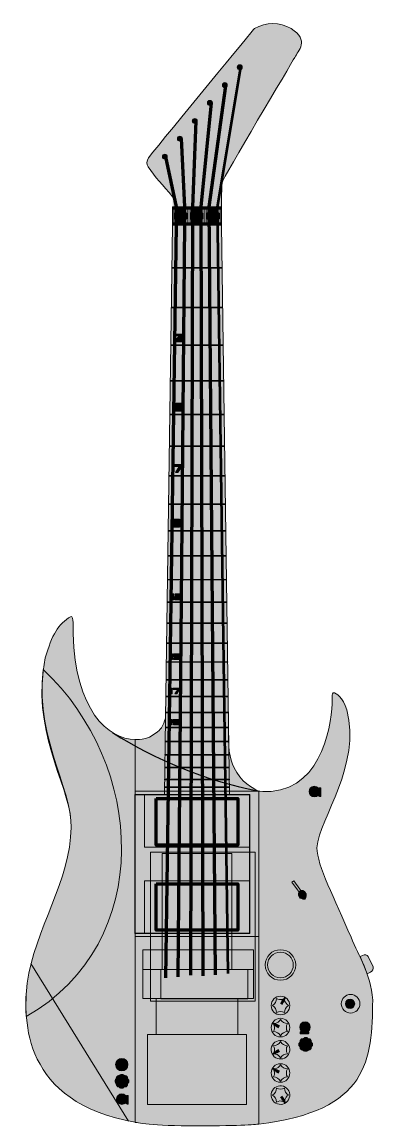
# Model space of a CAD drawing. Header units: millimetres. Extents: x -277 to 25, y -714 to 236.
import ezdxf

# ---------------------------------------------------------------- set-up
doc = ezdxf.new("R2010")
doc.units = ezdxf.units.MM
doc.header["$MEASUREMENT"] = 0
doc.layers.add('finished guitar', color=7, linetype='Continuous')

# ---------------------------------------------------------------- blocks, each defined once
blk = doc.blocks.new('block 4')
at = {"layer": 'finished guitar', "true_color": 0x000033}
blk.add_hatch(color=178, dxfattribs=at).paths.add_polyline_path([(-77.02, -606.14), (-167.02, -606.14), (-167.02, -478.14), (-77.02, -478.14)])
at = {"layer": 'finished guitar', "true_color": 0x031ca6}
blk.add_hatch(color=164, dxfattribs=at).paths.add_polyline_path([(-97.02, -579.14), (-157.02, -579.14), (-157.02, -479.14), (-97.02, -479.14)])
at = {"layer": 'finished guitar', "true_color": 0x000000}
blk.add_hatch(color=178, dxfattribs=at).paths.add_polyline_path([(-158.24, -579.14), (-83.24, -579.14), (-83.24, -604.14), (-158.24, -604.14)])
at = {"layer": 'finished guitar', "lineweight": 0}
for points in [[(-77.02, -606.14), (-167.02, -606.14), (-167.02, -478.14), (-77.02, -478.14), (-77.02, -606.14)], [(-97.02, -579.14), (-157.02, -579.14), (-157.02, -479.14), (-97.02, -479.14), (-97.02, -579.14)], [(-158.24, -579.14), (-83.24, -579.14), (-83.24, -604.14), (-158.24, -604.14), (-158.24, -579.14)]]:
    blk.add_lwpolyline(points, dxfattribs=at)
blk = doc.blocks.new('block 5')
at = {"layer": 'finished guitar', "true_color": 0xf23005}
h = blk.add_hatch(color=20, dxfattribs=at)
h.dxf.hatch_style = 2
edge = h.paths.add_edge_path()
edge.add_spline(control_points=[(-99.96, -362.84), (-99.96, -368.75), (-99.96, -366.73), (-99.96, -381.32), (-99.96, -395.91), (-96.1, -404.66), (-92.69, -409.58), (-86.7, -420.31), (-74.02, -425.75), (-74.02, -425.75), (-74.02, -425.75), (-74.02, -712.05), (-74.02, -712.05), (-74.02, -712.05), (-88.18, -713.57), (-127.11, -713.57), (-166.03, -713.57), (-180.02, -710.48), (-180.02, -710.48), (-180.02, -710.48), (-180.02, -381.18), (-180.02, -381.18), (-180.02, -381.18), (-170.44, -382.76), (-161.04, -374.68), (-156.96, -371.12), (-156.45, -369.95), (-154.08, -362.84)], knot_values=[0, 0, 0, 0, 0.352778, 0.352778, 0.352778, 0.705556, 0.705556, 0.705556, 1.058333, 1.058333, 1.058333, 1.411111, 1.411111, 1.411111, 1.763889, 1.763889, 1.763889, 2.116667, 2.116667, 2.116667, 2.469444, 2.469444, 2.469444, 2.822222, 2.822222, 2.822222, 3.175, 3.175, 3.175, 3.175], degree=3, periodic=0)
edge.add_line((-154.08, -362.84), (-99.96, -362.84))
at = {"layer": 'finished guitar', "lineweight": 0}
blk.add_open_spline([(-99.96, -362.84), (-99.96, -368.75), (-99.96, -366.73), (-99.96, -381.32), (-99.96, -395.91), (-96.1, -404.66), (-92.69, -409.58), (-86.7, -420.31), (-74.02, -425.75), (-74.02, -425.75), (-74.02, -425.75), (-74.02, -712.05), (-74.02, -712.05), (-74.02, -712.05), (-88.18, -713.57), (-127.11, -713.57), (-166.03, -713.57), (-180.02, -710.48), (-180.02, -710.48), (-180.02, -710.48), (-180.02, -381.18), (-180.02, -381.18), (-180.02, -381.18), (-170.44, -382.76), (-161.04, -374.68), (-156.96, -371.12), (-156.45, -369.95), (-154.08, -362.84)], degree=3, knots=[0, 0, 0, 0, 1, 1, 1, 2, 2, 2, 3, 3, 3, 4, 4, 4, 5, 5, 5, 6, 6, 6, 7, 7, 7, 8, 8, 8, 9, 9, 9, 9], dxfattribs=at)
blk = doc.blocks.new('block 8')
at = {"layer": 'finished guitar', "true_color": 0xffffff}
blk.add_hatch(color=7, dxfattribs=at).paths.add_polyline_path([(-173.46, -562.03), (-173.46, -579.03), (-78.46, -579.03), (-78.46, -562.03)])
at = {"layer": 'finished guitar', "lineweight": 0}
blk.add_lwpolyline([(-173.46, -562.03), (-173.46, -579.03), (-78.46, -579.03), (-78.46, -562.03), (-173.46, -562.03)], dxfattribs=at)
blk = doc.blocks.new('block 7')
at = {"layer": 'finished guitar'}
blk.add_blockref('block 8', (0, 0), dxfattribs=at)
blk = doc.blocks.new('block 6')
at = {"layer": 'finished guitar', "true_color": 0x000033}
for points in [[(-78.46, -604.03), (-173.46, -604.03), (-173.46, -562.03), (-78.46, -562.03)], [(-162.02, -635.03), (-162.02, -604.03), (-92.02, -604.03), (-92.02, -635.03)]]:
    blk.add_hatch(color=178, dxfattribs=at).paths.add_polyline_path(points)
at = {"layer": 'finished guitar', "true_color": 0x000000}
blk.add_hatch(color=178, dxfattribs=at).paths.add_polyline_path([(-158.24, -579.14), (-83.24, -579.14), (-83.24, -604.14), (-158.24, -604.14)])
at = {"layer": 'finished guitar', "lineweight": 0}
for points in [[(-78.46, -604.03), (-173.46, -604.03), (-173.46, -562.03), (-78.46, -562.03), (-78.46, -604.03)], [(-158.24, -579.14), (-83.24, -579.14), (-83.24, -604.14), (-158.24, -604.14), (-158.24, -579.14)], [(-162.02, -635.03), (-162.02, -604.03), (-92.02, -604.03), (-92.02, -635.03), (-162.02, -635.03)]]:
    blk.add_lwpolyline(points, dxfattribs=at)
at = {"layer": 'finished guitar'}
blk.add_blockref('block 7', (0, 0), dxfattribs=at)
blk = doc.blocks.new('block 3')
at = {"layer": 'finished guitar', "true_color": 0xf23005}
h = blk.add_hatch(color=20, dxfattribs=at)
h.dxf.hatch_style = 2
h.paths.add_polyline_path([(-180.02, -550.73), (-74.02, -550.73), (-74.02, -425.75), (-180.02, -425.75)])
at = {"layer": 'finished guitar', "lineweight": 0}
blk.add_lwpolyline([(-180.02, -550.73), (-74.02, -550.73), (-74.02, -425.75), (-180.02, -425.75), (-180.02, -550.73)], dxfattribs=at)
at = {"layer": 'finished guitar'}
for name in ['block 5', 'block 4', 'block 6']:
    blk.add_blockref(name, (0, 0), dxfattribs=at)
blk = doc.blocks.new('block 11')
at = {"layer": 'finished guitar', "true_color": 0xffffff}
blk.add_hatch(color=7, dxfattribs=at).paths.add_polyline_path([(-106.02, 61.04), (-148.02, 61.04), (-154.08, -362.84), (-155.02, -428.8), (-99.02, -428.8)])
at = {"layer": 'finished guitar', "lineweight": 0}
blk.add_lwpolyline([(-106.02, 61.04), (-148.02, 61.04), (-154.08, -362.84), (-155.02, -428.8), (-99.02, -428.8), (-106.02, 61.04)], dxfattribs=at)
blk = doc.blocks.new('block 10')
at = {"layer": 'finished guitar'}
blk.add_blockref('block 11', (0, 0), dxfattribs=at)
blk = doc.blocks.new('block 12')
at = {"layer": 'finished guitar', "true_color": 0x000000}
for points in [[(-105.49, 24.14), (-148.54, 24.14), (-148.54, 24.67), (-105.5, 24.67)], [(-105, -9.99), (-149.03, -9.99), (-149.03, -9.46), (-105.01, -9.46)], [(-104.54, -42.39), (-149.5, -42.39), (-149.49, -41.86), (-104.55, -41.86)], [(-104.1, -72.98), (-149.93, -72.98), (-149.93, -72.45), (-104.11, -72.45)], [(-103.69, -101.84), (-150.35, -101.84), (-150.34, -101.31), (-103.7, -101.31)], [(-103.3, -129.09), (-150.74, -129.09), (-150.73, -128.56), (-103.31, -128.56)], [(-102.93, -154.81), (-151.1, -154.81), (-151.1, -154.28), (-102.94, -154.28)], [(-102.59, -179.08), (-151.45, -179.08), (-151.44, -178.55), (-102.6, -178.55)], [(-102.26, -201.99), (-151.78, -201.99), (-151.77, -201.46), (-102.27, -201.46)], [(-101.95, -223.62), (-152.09, -223.62), (-152.08, -223.09), (-101.96, -223.09)], [(-101.66, -244.03), (-152.38, -244.03), (-152.37, -243.5), (-101.67, -243.5)], [(-101.39, -263.29), (-152.66, -263.29), (-152.65, -262.76), (-101.39, -262.76)], [(-101.13, -281.48), (-152.92, -281.48), (-152.91, -280.95), (-101.13, -280.95)], [(-100.88, -298.64), (-153.16, -298.64), (-153.15, -298.11), (-100.89, -298.11)], [(-100.65, -314.84), (-153.39, -314.84), (-153.39, -314.31), (-100.66, -314.31)], [(-100.43, -330.14), (-153.61, -330.14), (-153.6, -329.61), (-100.44, -329.61)], [(-100.22, -344.57), (-153.82, -344.57), (-153.81, -344.04), (-100.23, -344.04)], [(-100.03, -358.19), (-154.01, -358.19), (-154, -357.66), (-100.04, -357.66)], [(-99.85, -371.05), (-154.2, -371.05), (-154.19, -370.52), (-99.85, -370.52)], [(-99.67, -383.19), (-154.37, -383.19), (-154.36, -382.66), (-99.68, -382.66)], [(-99.51, -394.64), (-154.53, -394.64), (-154.53, -394.11), (-99.52, -394.11)], [(-99.36, -405.46), (-154.69, -405.46), (-154.68, -404.93), (-99.36, -404.93)], [(-99.21, -415.85), (-154.84, -415.85), (-154.83, -415.32), (-99.21, -415.32)], [(-99.11, -422.49), (-154.93, -422.49), (-154.92, -421.96), (-99.12, -421.96)]]:
    blk.add_hatch(color=178, dxfattribs=at).paths.add_polyline_path(points)
at = {"layer": 'finished guitar', "lineweight": 0}
for points in [[(-105.49, 24.14), (-148.54, 24.14), (-148.54, 24.67), (-105.5, 24.67), (-105.49, 24.14)], [(-105, -9.99), (-149.03, -9.99), (-149.03, -9.46), (-105.01, -9.46), (-105, -9.99)], [(-104.54, -42.39), (-149.5, -42.39), (-149.49, -41.86), (-104.55, -41.86), (-104.54, -42.39)], [(-104.1, -72.98), (-149.93, -72.98), (-149.93, -72.45), (-104.11, -72.45), (-104.1, -72.98)], [(-103.69, -101.84), (-150.35, -101.84), (-150.34, -101.31), (-103.7, -101.31), (-103.69, -101.84)], [(-103.3, -129.09), (-150.74, -129.09), (-150.73, -128.56), (-103.31, -128.56), (-103.3, -129.09)], [(-102.93, -154.81), (-151.1, -154.81), (-151.1, -154.28), (-102.94, -154.28), (-102.93, -154.81)], [(-102.59, -179.08), (-151.45, -179.08), (-151.44, -178.55), (-102.6, -178.55), (-102.59, -179.08)], [(-102.26, -201.99), (-151.78, -201.99), (-151.77, -201.46), (-102.27, -201.46), (-102.26, -201.99)], [(-101.95, -223.62), (-152.09, -223.62), (-152.08, -223.09), (-101.96, -223.09), (-101.95, -223.62)], [(-101.66, -244.03), (-152.38, -244.03), (-152.37, -243.5), (-101.67, -243.5), (-101.66, -244.03)], [(-101.39, -263.29), (-152.66, -263.29), (-152.65, -262.76), (-101.39, -262.76), (-101.39, -263.29)], [(-101.13, -281.48), (-152.92, -281.48), (-152.91, -280.95), (-101.13, -280.95), (-101.13, -281.48)], [(-100.88, -298.64), (-153.16, -298.64), (-153.15, -298.11), (-100.89, -298.11), (-100.88, -298.64)], [(-100.65, -314.84), (-153.39, -314.84), (-153.39, -314.31), (-100.66, -314.31), (-100.65, -314.84)], [(-100.43, -330.14), (-153.61, -330.14), (-153.6, -329.61), (-100.44, -329.61), (-100.43, -330.14)], [(-100.22, -344.57), (-153.82, -344.57), (-153.81, -344.04), (-100.23, -344.04), (-100.22, -344.57)], [(-100.03, -358.19), (-154.01, -358.19), (-154, -357.66), (-100.04, -357.66), (-100.03, -358.19)], [(-99.85, -371.05), (-154.2, -371.05), (-154.19, -370.52), (-99.85, -370.52), (-99.85, -371.05)], [(-99.67, -383.19), (-154.37, -383.19), (-154.36, -382.66), (-99.68, -382.66), (-99.67, -383.19)], [(-99.51, -394.64), (-154.53, -394.64), (-154.53, -394.11), (-99.52, -394.11), (-99.51, -394.64)], [(-99.36, -405.46), (-154.69, -405.46), (-154.68, -404.93), (-99.36, -404.93), (-99.36, -405.46)], [(-99.21, -415.85), (-154.84, -415.85), (-154.83, -415.32), (-99.21, -415.32), (-99.21, -415.85)], [(-99.11, -422.49), (-154.93, -422.49), (-154.92, -421.96), (-99.12, -421.96), (-99.11, -422.49)]]:
    blk.add_lwpolyline(points, dxfattribs=at)
blk = doc.blocks.new('block 14')
at = {"layer": 'finished guitar', "true_color": 0x000000}
h = blk.add_hatch(color=178, dxfattribs=at)
h.dxf.hatch_style = 2
edge = h.paths.add_edge_path()
edge.add_spline(control_points=[(-145.97, -39.22), (-145.97, -39.22), (-145.97, -37.54), (-145.97, -37.54), (-145.97, -37.54), (-140.49, -37.54), (-140.49, -37.54), (-140.38, -37.54), (-140.28, -37.5), (-140.2, -37.42), (-140.11, -37.33), (-140.07, -37.23), (-140.07, -37.11), (-140.07, -37), (-140.11, -36.9), (-140.2, -36.82), (-140.28, -36.73), (-140.38, -36.69), (-140.49, -36.69), (-140.49, -36.69), (-144.71, -36.69), (-144.71, -36.69), (-144.71, -36.69), (-142.18, -34.17), (-142.18, -34.17), (-142.18, -34.17), (-145.76, -34.17), (-145.76, -34.17), (-145.76, -34.17), (-145.76, -32.48), (-145.76, -32.48), (-145.76, -32.48), (-138.39, -32.48), (-138.39, -32.48), (-138.39, -32.48), (-140.91, -35.01), (-140.91, -35.01), (-140.91, -35.01), (-139.23, -35.01), (-139.23, -35.01), (-139, -35.01), (-138.8, -35.09), (-138.64, -35.26), (-138.47, -35.43), (-138.39, -35.62), (-138.39, -35.85), (-138.39, -35.85), (-138.39, -38.38), (-138.39, -38.38), (-138.39, -38.61), (-138.47, -38.81), (-138.64, -38.98), (-138.8, -39.14), (-139, -39.22), (-139.23, -39.22), (-139.23, -39.22), (-145.97, -39.22), (-145.97, -39.22)], knot_values=[0, 0, 0, 0, 1, 1, 1, 2, 2, 2, 3, 3, 3, 4, 4, 4, 5, 5, 5, 6, 6, 6, 7, 7, 7, 8, 8, 8, 9, 9, 9, 10, 10, 10, 11, 11, 11, 12, 12, 12, 13, 13, 13, 14, 14, 14, 15, 15, 15, 16, 16, 16, 17, 17, 17, 18, 18, 18, 19, 19, 19, 19], degree=3, periodic=1)
at = {"layer": 'finished guitar', "lineweight": 0}
blk.add_open_spline([(-145.97, -39.22), (-145.97, -39.22), (-145.97, -37.54), (-145.97, -37.54), (-145.97, -37.54), (-140.49, -37.54), (-140.49, -37.54), (-140.38, -37.54), (-140.28, -37.5), (-140.2, -37.42), (-140.11, -37.33), (-140.07, -37.23), (-140.07, -37.11), (-140.07, -37), (-140.11, -36.9), (-140.2, -36.82), (-140.28, -36.73), (-140.38, -36.69), (-140.49, -36.69), (-140.49, -36.69), (-144.71, -36.69), (-144.71, -36.69), (-144.71, -36.69), (-142.18, -34.17), (-142.18, -34.17), (-142.18, -34.17), (-145.76, -34.17), (-145.76, -34.17), (-145.76, -34.17), (-145.76, -32.48), (-145.76, -32.48), (-145.76, -32.48), (-138.39, -32.48), (-138.39, -32.48), (-138.39, -32.48), (-140.91, -35.01), (-140.91, -35.01), (-140.91, -35.01), (-139.23, -35.01), (-139.23, -35.01), (-139, -35.01), (-138.8, -35.09), (-138.64, -35.26), (-138.47, -35.43), (-138.39, -35.62), (-138.39, -35.85), (-138.39, -35.85), (-138.39, -38.38), (-138.39, -38.38), (-138.39, -38.61), (-138.47, -38.81), (-138.64, -38.98), (-138.8, -39.14), (-139, -39.22), (-139.23, -39.22), (-139.23, -39.22), (-145.97, -39.22), (-145.97, -39.22)], degree=3, knots=[0, 0, 0, 0, 1, 1, 1, 2, 2, 2, 3, 3, 3, 4, 4, 4, 5, 5, 5, 6, 6, 6, 7, 7, 7, 8, 8, 8, 9, 9, 9, 10, 10, 10, 11, 11, 11, 12, 12, 12, 13, 13, 13, 14, 14, 14, 15, 15, 15, 16, 16, 16, 17, 17, 17, 18, 18, 18, 19, 19, 19, 19], dxfattribs=at)
blk = doc.blocks.new('block 15')
at = {"layer": 'finished guitar', "true_color": 0x000000}
h = blk.add_hatch(color=178, dxfattribs=at)
h.dxf.hatch_style = 2
edge = h.paths.add_edge_path()
edge.add_spline(control_points=[(-147.03, -98.74), (-147.03, -98.74), (-147.03, -97.06), (-147.03, -97.06), (-147.03, -97.06), (-141.34, -97.06), (-141.34, -97.06), (-141.23, -97.06), (-141.13, -97.02), (-141.05, -96.94), (-140.96, -96.85), (-140.92, -96.75), (-140.92, -96.64), (-140.92, -96.52), (-140.96, -96.42), (-141.05, -96.34), (-141.13, -96.26), (-141.23, -96.21), (-141.34, -96.21), (-141.34, -96.21), (-145.98, -96.21), (-145.98, -96.21), (-146.21, -96.21), (-146.41, -96.13), (-146.58, -95.97), (-146.74, -95.8), (-146.82, -95.6), (-146.82, -95.37), (-146.82, -95.37), (-146.82, -92), (-146.82, -92), (-146.82, -92), (-139.45, -92), (-139.45, -92), (-139.45, -92), (-139.45, -93.69), (-139.45, -93.69), (-139.45, -93.69), (-145.13, -93.69), (-145.13, -93.69), (-145.13, -93.69), (-145.13, -94.11), (-145.13, -94.11), (-145.13, -94.23), (-145.09, -94.33), (-145.02, -94.41), (-144.93, -94.49), (-144.83, -94.53), (-144.71, -94.53), (-144.71, -94.53), (-140.08, -94.53), (-140.08, -94.53), (-139.85, -94.53), (-139.65, -94.61), (-139.49, -94.78), (-139.32, -94.95), (-139.24, -95.14), (-139.24, -95.37), (-139.24, -95.37), (-139.24, -97.9), (-139.24, -97.9), (-139.24, -98.13), (-139.32, -98.33), (-139.49, -98.5), (-139.65, -98.66), (-139.85, -98.74), (-140.08, -98.74), (-140.08, -98.74), (-147.03, -98.74), (-147.03, -98.74)], knot_values=[0, 0, 0, 0, 1, 1, 1, 2, 2, 2, 3, 3, 3, 4, 4, 4, 5, 5, 5, 6, 6, 6, 7, 7, 7, 8, 8, 8, 9, 9, 9, 10, 10, 10, 11, 11, 11, 12, 12, 12, 13, 13, 13, 14, 14, 14, 15, 15, 15, 16, 16, 16, 17, 17, 17, 18, 18, 18, 19, 19, 19, 20, 20, 20, 21, 21, 21, 22, 22, 22, 23, 23, 23, 23], degree=3, periodic=1)
at = {"layer": 'finished guitar', "lineweight": 0}
blk.add_open_spline([(-147.03, -98.74), (-147.03, -98.74), (-147.03, -97.06), (-147.03, -97.06), (-147.03, -97.06), (-141.34, -97.06), (-141.34, -97.06), (-141.23, -97.06), (-141.13, -97.02), (-141.05, -96.94), (-140.96, -96.85), (-140.92, -96.75), (-140.92, -96.64), (-140.92, -96.52), (-140.96, -96.42), (-141.05, -96.34), (-141.13, -96.26), (-141.23, -96.21), (-141.34, -96.21), (-141.34, -96.21), (-145.98, -96.21), (-145.98, -96.21), (-146.21, -96.21), (-146.41, -96.13), (-146.58, -95.97), (-146.74, -95.8), (-146.82, -95.6), (-146.82, -95.37), (-146.82, -95.37), (-146.82, -92), (-146.82, -92), (-146.82, -92), (-139.45, -92), (-139.45, -92), (-139.45, -92), (-139.45, -93.69), (-139.45, -93.69), (-139.45, -93.69), (-145.13, -93.69), (-145.13, -93.69), (-145.13, -93.69), (-145.13, -94.11), (-145.13, -94.11), (-145.13, -94.23), (-145.09, -94.33), (-145.02, -94.41), (-144.93, -94.49), (-144.83, -94.53), (-144.71, -94.53), (-144.71, -94.53), (-140.08, -94.53), (-140.08, -94.53), (-139.85, -94.53), (-139.65, -94.61), (-139.49, -94.78), (-139.32, -94.95), (-139.24, -95.14), (-139.24, -95.37), (-139.24, -95.37), (-139.24, -97.9), (-139.24, -97.9), (-139.24, -98.13), (-139.32, -98.33), (-139.49, -98.5), (-139.65, -98.66), (-139.85, -98.74), (-140.08, -98.74), (-140.08, -98.74), (-147.03, -98.74), (-147.03, -98.74)], degree=3, knots=[0, 0, 0, 0, 1, 1, 1, 2, 2, 2, 3, 3, 3, 4, 4, 4, 5, 5, 5, 6, 6, 6, 7, 7, 7, 8, 8, 8, 9, 9, 9, 10, 10, 10, 11, 11, 11, 12, 12, 12, 13, 13, 13, 14, 14, 14, 15, 15, 15, 16, 16, 16, 17, 17, 17, 18, 18, 18, 19, 19, 19, 20, 20, 20, 21, 21, 21, 22, 22, 22, 23, 23, 23, 23], dxfattribs=at)
blk = doc.blocks.new('block 16')
at = {"layer": 'finished guitar', "true_color": 0x000000}
h = blk.add_hatch(color=178, dxfattribs=at)
h.dxf.hatch_style = 2
h.paths.add_polyline_path([(-145.62, -151.51), (-142.25, -146.46), (-147.58, -146.46), (-147.58, -144.77), (-139.99, -144.77), (-139.99, -146.46), (-143.36, -151.51)])
at = {"layer": 'finished guitar', "lineweight": 0}
blk.add_lwpolyline([(-145.62, -151.51), (-142.25, -146.46), (-147.58, -146.46), (-147.58, -144.77), (-139.99, -144.77), (-139.99, -146.46), (-143.36, -151.51), (-145.62, -151.51)], dxfattribs=at)
blk = doc.blocks.new('block 17')
at = {"layer": 'finished guitar', "true_color": 0x000000}
h = blk.add_hatch(color=178, dxfattribs=at)
h.dxf.hatch_style = 2
edge = h.paths.add_edge_path()
edge.add_spline(control_points=[(-147.71, -198.47), (-147.71, -198.47), (-147.71, -196.79), (-147.71, -196.79), (-147.71, -196.79), (-142.45, -196.79), (-142.45, -196.79), (-142.33, -196.79), (-142.24, -196.75), (-142.15, -196.67), (-142.07, -196.58), (-142.03, -196.48), (-142.03, -196.36), (-142.03, -196.25), (-142.07, -196.15), (-142.15, -196.07), (-142.24, -195.98), (-142.33, -195.94), (-142.45, -195.94), (-142.45, -195.94), (-147.08, -195.94), (-147.08, -195.94), (-147.31, -195.94), (-147.51, -195.86), (-147.68, -195.7), (-147.84, -195.53), (-147.92, -195.33), (-147.92, -195.1), (-147.92, -195.1), (-147.92, -192.57), (-147.92, -192.57), (-147.92, -192.35), (-147.84, -192.15), (-147.68, -191.98), (-147.51, -191.81), (-147.31, -191.73), (-147.08, -191.73), (-147.08, -191.73), (-142.03, -191.73), (-142.03, -191.73), (-141.56, -191.73), (-141.17, -191.9), (-140.84, -192.23), (-140.51, -192.56), (-140.34, -192.96), (-140.34, -193.42), (-140.34, -193.42), (-140.34, -196.79), (-140.34, -196.79), (-140.34, -197.26), (-140.51, -197.65), (-140.84, -197.98), (-141.17, -198.31), (-141.57, -198.47), (-142.03, -198.47), (-142.03, -198.47), (-147.71, -198.47), (-147.71, -198.47)], knot_values=[0, 0, 0, 0, 1, 1, 1, 2, 2, 2, 3, 3, 3, 4, 4, 4, 5, 5, 5, 6, 6, 6, 7, 7, 7, 8, 8, 8, 9, 9, 9, 10, 10, 10, 11, 11, 11, 12, 12, 12, 13, 13, 13, 14, 14, 14, 15, 15, 15, 16, 16, 16, 17, 17, 17, 18, 18, 18, 19, 19, 19, 19], degree=3, periodic=1)
edge = h.paths.add_edge_path()
edge.add_spline(control_points=[(-142.45, -194.26), (-142.33, -194.26), (-142.24, -194.22), (-142.15, -194.14), (-142.07, -194.06), (-142.03, -193.96), (-142.03, -193.84), (-142.03, -193.72), (-142.07, -193.62), (-142.15, -193.54), (-142.24, -193.46), (-142.33, -193.42), (-142.45, -193.42), (-142.45, -193.42), (-145.82, -193.42), (-145.82, -193.42), (-145.94, -193.42), (-146.04, -193.46), (-146.12, -193.54), (-146.2, -193.62), (-146.24, -193.72), (-146.24, -193.84), (-146.24, -193.96), (-146.2, -194.06), (-146.12, -194.14), (-146.04, -194.22), (-145.94, -194.26), (-145.82, -194.26), (-145.82, -194.26), (-142.45, -194.26), (-142.45, -194.26)], knot_values=[0, 0, 0, 0, 1, 1, 1, 2, 2, 2, 3, 3, 3, 4, 4, 4, 5, 5, 5, 6, 6, 6, 7, 7, 7, 8, 8, 8, 9, 9, 9, 10, 10, 10, 10], degree=3, periodic=1)
at = {"layer": 'finished guitar', "lineweight": 0}
for points, knots in [([(-147.71, -198.47), (-147.71, -198.47), (-147.71, -196.79), (-147.71, -196.79), (-147.71, -196.79), (-142.45, -196.79), (-142.45, -196.79), (-142.33, -196.79), (-142.24, -196.75), (-142.15, -196.67), (-142.07, -196.58), (-142.03, -196.48), (-142.03, -196.36), (-142.03, -196.25), (-142.07, -196.15), (-142.15, -196.07), (-142.24, -195.98), (-142.33, -195.94), (-142.45, -195.94), (-142.45, -195.94), (-147.08, -195.94), (-147.08, -195.94), (-147.31, -195.94), (-147.51, -195.86), (-147.68, -195.7), (-147.84, -195.53), (-147.92, -195.33), (-147.92, -195.1), (-147.92, -195.1), (-147.92, -192.57), (-147.92, -192.57), (-147.92, -192.35), (-147.84, -192.15), (-147.68, -191.98), (-147.51, -191.81), (-147.31, -191.73), (-147.08, -191.73), (-147.08, -191.73), (-142.03, -191.73), (-142.03, -191.73), (-141.56, -191.73), (-141.17, -191.9), (-140.84, -192.23), (-140.51, -192.56), (-140.34, -192.96), (-140.34, -193.42), (-140.34, -193.42), (-140.34, -196.79), (-140.34, -196.79), (-140.34, -197.26), (-140.51, -197.65), (-140.84, -197.98), (-141.17, -198.31), (-141.57, -198.47), (-142.03, -198.47), (-142.03, -198.47), (-147.71, -198.47), (-147.71, -198.47)], [0, 0, 0, 0, 1, 1, 1, 2, 2, 2, 3, 3, 3, 4, 4, 4, 5, 5, 5, 6, 6, 6, 7, 7, 7, 8, 8, 8, 9, 9, 9, 10, 10, 10, 11, 11, 11, 12, 12, 12, 13, 13, 13, 14, 14, 14, 15, 15, 15, 16, 16, 16, 17, 17, 17, 18, 18, 18, 19, 19, 19, 19]), ([(-142.45, -194.26), (-142.33, -194.26), (-142.24, -194.22), (-142.15, -194.14), (-142.07, -194.06), (-142.03, -193.96), (-142.03, -193.84), (-142.03, -193.72), (-142.07, -193.62), (-142.15, -193.54), (-142.24, -193.46), (-142.33, -193.42), (-142.45, -193.42), (-142.45, -193.42), (-145.82, -193.42), (-145.82, -193.42), (-145.94, -193.42), (-146.04, -193.46), (-146.12, -193.54), (-146.2, -193.62), (-146.24, -193.72), (-146.24, -193.84), (-146.24, -193.96), (-146.2, -194.06), (-146.12, -194.14), (-146.04, -194.22), (-145.94, -194.26), (-145.82, -194.26), (-145.82, -194.26), (-142.45, -194.26), (-142.45, -194.26)], [0, 0, 0, 0, 1, 1, 1, 2, 2, 2, 3, 3, 3, 4, 4, 4, 5, 5, 5, 6, 6, 6, 7, 7, 7, 8, 8, 8, 9, 9, 9, 10, 10, 10, 10])]:
    blk.add_open_spline(points, degree=3, knots=knots, dxfattribs=at)
blk = doc.blocks.new('block 18')
at = {"layer": 'finished guitar', "true_color": 0x000000}
h = blk.add_hatch(color=178, dxfattribs=at)
h.dxf.hatch_style = 2
h.paths.add_polyline_path([(-148.23, -260.99), (-148.23, -257.29), (-148.85, -257.91), (-148.85, -256.67), (-148.23, -256.06), (-147, -256.06), (-147, -260.99)])
h = blk.add_hatch(color=178, dxfattribs=at)
h.dxf.hatch_style = 2
edge = h.paths.add_edge_path()
edge.add_spline(control_points=[(-146.07, -260.99), (-146.07, -260.99), (-146.07, -258.53), (-146.07, -258.53), (-146.07, -258.36), (-146.01, -258.21), (-145.9, -258.09), (-145.77, -257.97), (-145.63, -257.91), (-145.46, -257.91), (-145.46, -257.91), (-142.06, -257.91), (-142.06, -257.91), (-141.98, -257.91), (-141.91, -257.88), (-141.84, -257.82), (-141.78, -257.76), (-141.75, -257.69), (-141.75, -257.6), (-141.75, -257.52), (-141.78, -257.44), (-141.84, -257.38), (-141.91, -257.32), (-141.98, -257.29), (-142.06, -257.29), (-142.06, -257.29), (-145.92, -257.29), (-145.92, -257.29), (-145.92, -257.29), (-145.92, -256.06), (-145.92, -256.06), (-145.92, -256.06), (-141.14, -256.06), (-141.14, -256.06), (-140.97, -256.06), (-140.82, -256.12), (-140.7, -256.24), (-140.58, -256.36), (-140.52, -256.51), (-140.52, -256.67), (-140.52, -256.67), (-140.52, -258.52), (-140.52, -258.52), (-140.52, -258.7), (-140.58, -258.84), (-140.7, -258.96), (-140.82, -259.08), (-140.97, -259.14), (-141.14, -259.14), (-141.14, -259.14), (-144.53, -259.14), (-144.53, -259.14), (-144.62, -259.14), (-144.69, -259.17), (-144.75, -259.23), (-144.81, -259.29), (-144.84, -259.37), (-144.84, -259.45), (-144.84, -259.45), (-144.84, -259.76), (-144.84, -259.76), (-144.84, -259.76), (-140.36, -259.76), (-140.36, -259.76), (-140.36, -259.76), (-140.36, -260.99), (-140.36, -260.99), (-140.36, -260.99), (-146.07, -260.99), (-146.07, -260.99)], knot_values=[0, 0, 0, 0, 1, 1, 1, 2, 2, 2, 3, 3, 3, 4, 4, 4, 5, 5, 5, 6, 6, 6, 7, 7, 7, 8, 8, 8, 9, 9, 9, 10, 10, 10, 11, 11, 11, 12, 12, 12, 13, 13, 13, 14, 14, 14, 15, 15, 15, 16, 16, 16, 17, 17, 17, 18, 18, 18, 19, 19, 19, 20, 20, 20, 21, 21, 21, 22, 22, 22, 23, 23, 23, 23], degree=3, periodic=1)
at = {"layer": 'finished guitar', "lineweight": 0}
blk.add_lwpolyline([(-148.23, -260.99), (-148.23, -257.29), (-148.85, -257.91), (-148.85, -256.67), (-148.23, -256.06), (-147, -256.06), (-147, -260.99), (-148.23, -260.99)], dxfattribs=at)
blk.add_open_spline([(-146.07, -260.99), (-146.07, -260.99), (-146.07, -258.53), (-146.07, -258.53), (-146.07, -258.36), (-146.01, -258.21), (-145.9, -258.09), (-145.77, -257.97), (-145.63, -257.91), (-145.46, -257.91), (-145.46, -257.91), (-142.06, -257.91), (-142.06, -257.91), (-141.98, -257.91), (-141.91, -257.88), (-141.84, -257.82), (-141.78, -257.76), (-141.75, -257.69), (-141.75, -257.6), (-141.75, -257.52), (-141.78, -257.44), (-141.84, -257.38), (-141.91, -257.32), (-141.98, -257.29), (-142.06, -257.29), (-142.06, -257.29), (-145.92, -257.29), (-145.92, -257.29), (-145.92, -257.29), (-145.92, -256.06), (-145.92, -256.06), (-145.92, -256.06), (-141.14, -256.06), (-141.14, -256.06), (-140.97, -256.06), (-140.82, -256.12), (-140.7, -256.24), (-140.58, -256.36), (-140.52, -256.51), (-140.52, -256.67), (-140.52, -256.67), (-140.52, -258.52), (-140.52, -258.52), (-140.52, -258.7), (-140.58, -258.84), (-140.7, -258.96), (-140.82, -259.08), (-140.97, -259.14), (-141.14, -259.14), (-141.14, -259.14), (-144.53, -259.14), (-144.53, -259.14), (-144.62, -259.14), (-144.69, -259.17), (-144.75, -259.23), (-144.81, -259.29), (-144.84, -259.37), (-144.84, -259.45), (-144.84, -259.45), (-144.84, -259.76), (-144.84, -259.76), (-144.84, -259.76), (-140.36, -259.76), (-140.36, -259.76), (-140.36, -259.76), (-140.36, -260.99), (-140.36, -260.99), (-140.36, -260.99), (-146.07, -260.99), (-146.07, -260.99)], degree=3, knots=[0, 0, 0, 0, 1, 1, 1, 2, 2, 2, 3, 3, 3, 4, 4, 4, 5, 5, 5, 6, 6, 6, 7, 7, 7, 8, 8, 8, 9, 9, 9, 10, 10, 10, 11, 11, 11, 12, 12, 12, 13, 13, 13, 14, 14, 14, 15, 15, 15, 16, 16, 16, 17, 17, 17, 18, 18, 18, 19, 19, 19, 20, 20, 20, 21, 21, 21, 22, 22, 22, 23, 23, 23, 23], dxfattribs=at)
blk = doc.blocks.new('block 19')
at = {"layer": 'finished guitar', "true_color": 0x000000}
h = blk.add_hatch(color=178, dxfattribs=at)
h.dxf.hatch_style = 2
h.paths.add_polyline_path([(-149.25, -312.45), (-149.25, -308.75), (-149.87, -309.37), (-149.87, -308.13), (-149.25, -307.51), (-148.01, -307.51), (-148.01, -312.45)])
h = blk.add_hatch(color=178, dxfattribs=at)
h.dxf.hatch_style = 2
edge = h.paths.add_edge_path()
edge.add_spline(control_points=[(-147.24, -312.45), (-147.24, -312.45), (-147.24, -311.22), (-147.24, -311.22), (-147.24, -311.22), (-143.07, -311.22), (-143.07, -311.22), (-142.99, -311.22), (-142.92, -311.19), (-142.86, -311.13), (-142.8, -311.07), (-142.77, -311), (-142.77, -310.91), (-142.77, -310.83), (-142.8, -310.75), (-142.86, -310.69), (-142.92, -310.63), (-142.99, -310.6), (-143.07, -310.6), (-143.07, -310.6), (-146.47, -310.6), (-146.47, -310.6), (-146.64, -310.6), (-146.79, -310.54), (-146.91, -310.42), (-147.03, -310.3), (-147.09, -310.15), (-147.09, -309.98), (-147.09, -309.98), (-147.09, -307.51), (-147.09, -307.51), (-147.09, -307.51), (-141.69, -307.51), (-141.69, -307.51), (-141.69, -307.51), (-141.69, -308.75), (-141.69, -308.75), (-141.69, -308.75), (-145.85, -308.75), (-145.85, -308.75), (-145.85, -308.75), (-145.85, -309.06), (-145.85, -309.06), (-145.85, -309.14), (-145.82, -309.22), (-145.77, -309.28), (-145.7, -309.34), (-145.63, -309.37), (-145.54, -309.37), (-145.54, -309.37), (-142.15, -309.37), (-142.15, -309.37), (-141.98, -309.37), (-141.84, -309.43), (-141.71, -309.55), (-141.59, -309.67), (-141.53, -309.82), (-141.53, -309.98), (-141.53, -309.98), (-141.53, -311.84), (-141.53, -311.84), (-141.53, -312.01), (-141.59, -312.15), (-141.71, -312.28), (-141.84, -312.39), (-141.98, -312.45), (-142.15, -312.45), (-142.15, -312.45), (-147.24, -312.45), (-147.24, -312.45)], knot_values=[0, 0, 0, 0, 1, 1, 1, 2, 2, 2, 3, 3, 3, 4, 4, 4, 5, 5, 5, 6, 6, 6, 7, 7, 7, 8, 8, 8, 9, 9, 9, 10, 10, 10, 11, 11, 11, 12, 12, 12, 13, 13, 13, 14, 14, 14, 15, 15, 15, 16, 16, 16, 17, 17, 17, 18, 18, 18, 19, 19, 19, 20, 20, 20, 21, 21, 21, 22, 22, 22, 23, 23, 23, 23], degree=3, periodic=1)
at = {"layer": 'finished guitar', "lineweight": 0}
blk.add_lwpolyline([(-149.25, -312.45), (-149.25, -308.75), (-149.87, -309.37), (-149.87, -308.13), (-149.25, -307.51), (-148.01, -307.51), (-148.01, -312.45), (-149.25, -312.45)], dxfattribs=at)
blk.add_open_spline([(-147.24, -312.45), (-147.24, -312.45), (-147.24, -311.22), (-147.24, -311.22), (-147.24, -311.22), (-143.07, -311.22), (-143.07, -311.22), (-142.99, -311.22), (-142.92, -311.19), (-142.86, -311.13), (-142.8, -311.07), (-142.77, -311), (-142.77, -310.91), (-142.77, -310.83), (-142.8, -310.75), (-142.86, -310.69), (-142.92, -310.63), (-142.99, -310.6), (-143.07, -310.6), (-143.07, -310.6), (-146.47, -310.6), (-146.47, -310.6), (-146.64, -310.6), (-146.79, -310.54), (-146.91, -310.42), (-147.03, -310.3), (-147.09, -310.15), (-147.09, -309.98), (-147.09, -309.98), (-147.09, -307.51), (-147.09, -307.51), (-147.09, -307.51), (-141.69, -307.51), (-141.69, -307.51), (-141.69, -307.51), (-141.69, -308.75), (-141.69, -308.75), (-141.69, -308.75), (-145.85, -308.75), (-145.85, -308.75), (-145.85, -308.75), (-145.85, -309.06), (-145.85, -309.06), (-145.85, -309.14), (-145.82, -309.22), (-145.77, -309.28), (-145.7, -309.34), (-145.63, -309.37), (-145.54, -309.37), (-145.54, -309.37), (-142.15, -309.37), (-142.15, -309.37), (-141.98, -309.37), (-141.84, -309.43), (-141.71, -309.55), (-141.59, -309.67), (-141.53, -309.82), (-141.53, -309.98), (-141.53, -309.98), (-141.53, -311.84), (-141.53, -311.84), (-141.53, -312.01), (-141.59, -312.15), (-141.71, -312.28), (-141.84, -312.39), (-141.98, -312.45), (-142.15, -312.45), (-142.15, -312.45), (-147.24, -312.45), (-147.24, -312.45)], degree=3, knots=[0, 0, 0, 0, 1, 1, 1, 2, 2, 2, 3, 3, 3, 4, 4, 4, 5, 5, 5, 6, 6, 6, 7, 7, 7, 8, 8, 8, 9, 9, 9, 10, 10, 10, 11, 11, 11, 12, 12, 12, 13, 13, 13, 14, 14, 14, 15, 15, 15, 16, 16, 16, 17, 17, 17, 18, 18, 18, 19, 19, 19, 20, 20, 20, 21, 21, 21, 22, 22, 22, 23, 23, 23, 23], dxfattribs=at)
blk = doc.blocks.new('block 20')
at = {"layer": 'finished guitar', "true_color": 0x000000}
h = blk.add_hatch(color=178, dxfattribs=at)
h.dxf.hatch_style = 2
h.paths.add_polyline_path([(-149.67, -341.92), (-149.67, -338.22), (-150.29, -338.84), (-150.29, -337.6), (-149.67, -336.98), (-148.44, -336.98), (-148.44, -341.92)])
h = blk.add_hatch(color=178, dxfattribs=at)
h.dxf.hatch_style = 2
h.paths.add_polyline_path([(-146.07, -341.92), (-143.61, -338.22), (-147.51, -338.22), (-147.51, -336.98), (-141.96, -336.98), (-141.96, -338.22), (-144.43, -341.92)])
at = {"layer": 'finished guitar', "lineweight": 0}
for points in [[(-149.67, -341.92), (-149.67, -338.22), (-150.29, -338.84), (-150.29, -337.6), (-149.67, -336.98), (-148.44, -336.98), (-148.44, -341.92), (-149.67, -341.92)], [(-146.07, -341.92), (-143.61, -338.22), (-147.51, -338.22), (-147.51, -336.98), (-141.96, -336.98), (-141.96, -338.22), (-144.43, -341.92), (-146.07, -341.92)]]:
    blk.add_lwpolyline(points, dxfattribs=at)
blk = doc.blocks.new('block 21')
at = {"layer": 'finished guitar', "true_color": 0x000000}
h = blk.add_hatch(color=178, dxfattribs=at)
h.dxf.hatch_style = 2
h.paths.add_polyline_path([(-149.67, -368.7), (-149.67, -365.14), (-150.29, -365.73), (-150.29, -364.54), (-149.67, -363.95), (-148.44, -363.95), (-148.44, -368.7)])
h = blk.add_hatch(color=178, dxfattribs=at)
h.dxf.hatch_style = 2
edge = h.paths.add_edge_path()
edge.add_spline(control_points=[(-147.36, -368.7), (-147.36, -368.7), (-147.36, -367.51), (-147.36, -367.51), (-147.36, -367.51), (-143.5, -367.51), (-143.5, -367.51), (-143.42, -367.51), (-143.34, -367.48), (-143.28, -367.43), (-143.22, -367.37), (-143.19, -367.3), (-143.19, -367.21), (-143.19, -367.13), (-143.22, -367.06), (-143.28, -367), (-143.34, -366.95), (-143.42, -366.92), (-143.5, -366.92), (-143.5, -366.92), (-146.89, -366.92), (-146.89, -366.92), (-147.07, -366.92), (-147.21, -366.86), (-147.33, -366.75), (-147.45, -366.63), (-147.51, -366.49), (-147.51, -366.32), (-147.51, -366.32), (-147.51, -364.54), (-147.51, -364.54), (-147.51, -364.38), (-147.45, -364.25), (-147.33, -364.13), (-147.21, -364.01), (-147.07, -363.95), (-146.89, -363.95), (-146.89, -363.95), (-143.19, -363.95), (-143.19, -363.95), (-142.85, -363.95), (-142.56, -364.07), (-142.32, -364.3), (-142.08, -364.54), (-141.96, -364.81), (-141.96, -365.14), (-141.96, -365.14), (-141.96, -367.51), (-141.96, -367.51), (-141.96, -367.84), (-142.08, -368.12), (-142.32, -368.35), (-142.56, -368.58), (-142.85, -368.7), (-143.19, -368.7), (-143.19, -368.7), (-147.36, -368.7), (-147.36, -368.7)], knot_values=[0, 0, 0, 0, 1, 1, 1, 2, 2, 2, 3, 3, 3, 4, 4, 4, 5, 5, 5, 6, 6, 6, 7, 7, 7, 8, 8, 8, 9, 9, 9, 10, 10, 10, 11, 11, 11, 12, 12, 12, 13, 13, 13, 14, 14, 14, 15, 15, 15, 16, 16, 16, 17, 17, 17, 18, 18, 18, 19, 19, 19, 19], degree=3, periodic=1)
edge = h.paths.add_edge_path()
edge.add_spline(control_points=[(-143.5, -365.73), (-143.42, -365.73), (-143.34, -365.7), (-143.28, -365.65), (-143.22, -365.59), (-143.19, -365.52), (-143.19, -365.43), (-143.19, -365.35), (-143.22, -365.28), (-143.28, -365.23), (-143.34, -365.17), (-143.42, -365.14), (-143.5, -365.14), (-143.5, -365.14), (-145.97, -365.14), (-145.97, -365.14), (-146.06, -365.14), (-146.13, -365.17), (-146.19, -365.23), (-146.25, -365.28), (-146.28, -365.35), (-146.28, -365.43), (-146.28, -365.52), (-146.25, -365.59), (-146.19, -365.65), (-146.13, -365.7), (-146.06, -365.73), (-145.97, -365.73), (-145.97, -365.73), (-143.5, -365.73), (-143.5, -365.73)], knot_values=[0, 0, 0, 0, 1, 1, 1, 2, 2, 2, 3, 3, 3, 4, 4, 4, 5, 5, 5, 6, 6, 6, 7, 7, 7, 8, 8, 8, 9, 9, 9, 10, 10, 10, 10], degree=3, periodic=1)
at = {"layer": 'finished guitar', "lineweight": 0}
blk.add_lwpolyline([(-149.67, -368.7), (-149.67, -365.14), (-150.29, -365.73), (-150.29, -364.54), (-149.67, -363.95), (-148.44, -363.95), (-148.44, -368.7), (-149.67, -368.7)], dxfattribs=at)
for points, knots in [([(-147.36, -368.7), (-147.36, -368.7), (-147.36, -367.51), (-147.36, -367.51), (-147.36, -367.51), (-143.5, -367.51), (-143.5, -367.51), (-143.42, -367.51), (-143.34, -367.48), (-143.28, -367.43), (-143.22, -367.37), (-143.19, -367.3), (-143.19, -367.21), (-143.19, -367.13), (-143.22, -367.06), (-143.28, -367), (-143.34, -366.95), (-143.42, -366.92), (-143.5, -366.92), (-143.5, -366.92), (-146.89, -366.92), (-146.89, -366.92), (-147.07, -366.92), (-147.21, -366.86), (-147.33, -366.75), (-147.45, -366.63), (-147.51, -366.49), (-147.51, -366.32), (-147.51, -366.32), (-147.51, -364.54), (-147.51, -364.54), (-147.51, -364.38), (-147.45, -364.25), (-147.33, -364.13), (-147.21, -364.01), (-147.07, -363.95), (-146.89, -363.95), (-146.89, -363.95), (-143.19, -363.95), (-143.19, -363.95), (-142.85, -363.95), (-142.56, -364.07), (-142.32, -364.3), (-142.08, -364.54), (-141.96, -364.81), (-141.96, -365.14), (-141.96, -365.14), (-141.96, -367.51), (-141.96, -367.51), (-141.96, -367.84), (-142.08, -368.12), (-142.32, -368.35), (-142.56, -368.58), (-142.85, -368.7), (-143.19, -368.7), (-143.19, -368.7), (-147.36, -368.7), (-147.36, -368.7)], [0, 0, 0, 0, 1, 1, 1, 2, 2, 2, 3, 3, 3, 4, 4, 4, 5, 5, 5, 6, 6, 6, 7, 7, 7, 8, 8, 8, 9, 9, 9, 10, 10, 10, 11, 11, 11, 12, 12, 12, 13, 13, 13, 14, 14, 14, 15, 15, 15, 16, 16, 16, 17, 17, 17, 18, 18, 18, 19, 19, 19, 19]), ([(-143.5, -365.73), (-143.42, -365.73), (-143.34, -365.7), (-143.28, -365.65), (-143.22, -365.59), (-143.19, -365.52), (-143.19, -365.43), (-143.19, -365.35), (-143.22, -365.28), (-143.28, -365.23), (-143.34, -365.17), (-143.42, -365.14), (-143.5, -365.14), (-143.5, -365.14), (-145.97, -365.14), (-145.97, -365.14), (-146.06, -365.14), (-146.13, -365.17), (-146.19, -365.23), (-146.25, -365.28), (-146.28, -365.35), (-146.28, -365.43), (-146.28, -365.52), (-146.25, -365.59), (-146.19, -365.65), (-146.13, -365.7), (-146.06, -365.73), (-145.97, -365.73), (-145.97, -365.73), (-143.5, -365.73), (-143.5, -365.73)], [0, 0, 0, 0, 1, 1, 1, 2, 2, 2, 3, 3, 3, 4, 4, 4, 5, 5, 5, 6, 6, 6, 7, 7, 7, 8, 8, 8, 9, 9, 9, 10, 10, 10, 10])]:
    blk.add_open_spline(points, degree=3, knots=knots, dxfattribs=at)
blk = doc.blocks.new('block 13')
at = {"layer": 'finished guitar'}
for name in ['block 14', 'block 15', 'block 16', 'block 17', 'block 18', 'block 19', 'block 20', 'block 21']:
    blk.add_blockref(name, (0, 0), dxfattribs=at)
blk = doc.blocks.new('block 24')
at = {"layer": 'finished guitar', "true_color": 0x0f30d1}
blk.add_hatch(color=162, dxfattribs=at).paths.add_polyline_path([(-148.02, 77.04), (-148.02, 61.04), (-106.02, 61.04), (-106.02, 77.04)])
at = {"layer": 'finished guitar', "lineweight": 0}
blk.add_lwpolyline([(-148.02, 77.04), (-148.02, 61.04), (-106.02, 61.04), (-106.02, 77.04), (-148.02, 77.04)], dxfattribs=at)
blk = doc.blocks.new('block 23')
at = {"layer": 'finished guitar'}
blk.add_blockref('block 24', (0, 0), dxfattribs=at)
blk = doc.blocks.new('block 25')
at = {"layer": 'finished guitar', "true_color": 0xf23005}
for points in [[(-144.53, 61.04), (-148.03, 61.04), (-148.03, 63.04), (-144.53, 63.04)], [(-137.52, 61.04), (-144.52, 61.04), (-144.52, 63.04), (-137.52, 63.04)], [(-130.52, 61.04), (-137.52, 61.04), (-137.52, 63.04), (-130.52, 63.04)], [(-123.52, 61.04), (-130.52, 61.04), (-130.52, 63.04), (-123.52, 63.04)], [(-116.52, 61.04), (-123.52, 61.04), (-123.52, 63.04), (-116.52, 63.04)], [(-109.52, 61.04), (-116.52, 61.04), (-116.52, 63.04), (-109.52, 63.04)], [(-106.02, 61.04), (-109.52, 61.04), (-109.52, 63.04), (-106.02, 63.04)]]:
    blk.add_hatch(color=20, dxfattribs=at).paths.add_polyline_path(points)
at = {"layer": 'finished guitar', "lineweight": 0}
for points in [[(-144.53, 61.04), (-148.03, 61.04), (-148.03, 63.04), (-144.53, 63.04), (-144.53, 61.04)], [(-137.52, 61.04), (-144.52, 61.04), (-144.52, 63.04), (-137.52, 63.04), (-137.52, 61.04)], [(-130.52, 61.04), (-137.52, 61.04), (-137.52, 63.04), (-130.52, 63.04), (-130.52, 61.04)], [(-123.52, 61.04), (-130.52, 61.04), (-130.52, 63.04), (-123.52, 63.04), (-123.52, 61.04)], [(-116.52, 61.04), (-123.52, 61.04), (-123.52, 63.04), (-116.52, 63.04), (-116.52, 61.04)], [(-109.52, 61.04), (-116.52, 61.04), (-116.52, 63.04), (-109.52, 63.04), (-109.52, 61.04)], [(-106.02, 61.04), (-109.52, 61.04), (-109.52, 63.04), (-106.02, 63.04), (-106.02, 61.04)]]:
    blk.add_lwpolyline(points, dxfattribs=at)
blk = doc.blocks.new('block 26')
at = {"layer": 'finished guitar', "true_color": 0xf23005}
for points in [[(-144.52, 75.04), (-148.02, 75.04), (-148.02, 77.04), (-144.52, 77.04)], [(-137.52, 75.04), (-144.52, 75.04), (-144.52, 77.04), (-137.52, 77.04)], [(-130.52, 75.04), (-137.52, 75.04), (-137.52, 77.04), (-130.52, 77.04)], [(-123.52, 75.04), (-130.52, 75.04), (-130.52, 77.04), (-123.52, 77.04)], [(-116.52, 75.04), (-123.52, 75.04), (-123.52, 77.04), (-116.52, 77.04)], [(-109.52, 75.04), (-116.52, 75.04), (-116.52, 77.04), (-109.52, 77.04)], [(-106.02, 75.04), (-109.52, 75.04), (-109.52, 77.04), (-106.02, 77.04)]]:
    blk.add_hatch(color=20, dxfattribs=at).paths.add_polyline_path(points)
at = {"layer": 'finished guitar', "lineweight": 0}
for points in [[(-144.52, 75.04), (-148.02, 75.04), (-148.02, 77.04), (-144.52, 77.04), (-144.52, 75.04)], [(-137.52, 75.04), (-144.52, 75.04), (-144.52, 77.04), (-137.52, 77.04), (-137.52, 75.04)], [(-130.52, 75.04), (-137.52, 75.04), (-137.52, 77.04), (-130.52, 77.04), (-130.52, 75.04)], [(-123.52, 75.04), (-130.52, 75.04), (-130.52, 77.04), (-123.52, 77.04), (-123.52, 75.04)], [(-116.52, 75.04), (-123.52, 75.04), (-123.52, 77.04), (-116.52, 77.04), (-116.52, 75.04)], [(-109.52, 75.04), (-116.52, 75.04), (-116.52, 77.04), (-109.52, 77.04), (-109.52, 75.04)], [(-106.02, 75.04), (-109.52, 75.04), (-109.52, 77.04), (-106.02, 77.04), (-106.02, 75.04)]]:
    blk.add_lwpolyline(points, dxfattribs=at)
blk = doc.blocks.new('block 22')
at = {"layer": 'finished guitar'}
for name in ['block 23', 'block 26', 'block 25']:
    blk.add_blockref(name, (0, 0), dxfattribs=at)
blk = doc.blocks.new('block 9')
at = {"layer": 'finished guitar', "true_color": 0xffffff}
h = blk.add_hatch(color=7, dxfattribs=at)
edge = h.paths.add_edge_path()
edge.add_spline(control_points=[(-147.92, 85.38), (-156.5, 95.91), (-163.16, 102.5), (-168.93, 111.23), (-170.52, 113.62), (-170.41, 116.76), (-168.65, 119.03), (-151.76, 140.72), (-77.57, 230.37), (-77.57, 230.37), (-68.06, 235.83), (-55.8, 235.83), (-46.24, 230.37), (-30.04, 219.94), (-40, 211.25), (-43.1, 205.36), (-46.24, 199.5), (-104.14, 103.27), (-105.76, 97.01), (-105.8, 90.28), (-106.02, 77.04), (-106.02, 77.04), (-106.02, 77.04), (-148.02, 77.04), (-148.02, 77.04)], knot_values=[0, 0, 0, 0, 0.352778, 0.352778, 0.352778, 0.705556, 0.705556, 0.705556, 1.058333, 1.058333, 1.058333, 1.411111, 1.411111, 1.411111, 1.763889, 1.763889, 1.763889, 2.116667, 2.116667, 2.116667, 2.469444, 2.469444, 2.469444, 2.822222, 2.822222, 2.822222, 2.822222], degree=3, periodic=0)
edge.add_line((-148.02, 77.04), (-147.92, 85.38))
at = {"layer": 'finished guitar', "lineweight": 0}
blk.add_open_spline([(-147.92, 85.38), (-156.5, 95.91), (-163.16, 102.5), (-168.93, 111.23), (-170.52, 113.62), (-170.41, 116.76), (-168.65, 119.03), (-151.76, 140.72), (-77.57, 230.37), (-77.57, 230.37), (-68.06, 235.83), (-55.8, 235.83), (-46.24, 230.37), (-30.04, 219.94), (-40, 211.25), (-43.1, 205.36), (-46.24, 199.5), (-104.14, 103.27), (-105.76, 97.01), (-105.8, 90.28), (-106.02, 77.04), (-106.02, 77.04), (-106.02, 77.04), (-148.02, 77.04), (-148.02, 77.04)], degree=3, knots=[0, 0, 0, 0, 1, 1, 1, 2, 2, 2, 3, 3, 3, 4, 4, 4, 5, 5, 5, 6, 6, 6, 7, 7, 7, 8, 8, 8, 8], dxfattribs=at)
at = {"layer": 'finished guitar'}
for name in ['block 22', 'block 10', 'block 12', 'block 13']:
    blk.add_blockref(name, (0, 0), dxfattribs=at)
blk = doc.blocks.new('block 28')
at = {"layer": 'finished guitar', "true_color": 0xffffff}
h = blk.add_hatch(color=7, dxfattribs=at)
h.dxf.hatch_style = 2
h.paths.add_polyline_path([(-81.69, -428.46), (-82.02, -428.46), (-180.02, -428.46), (-180.36, -428.46), (-180.36, -428.8), (-180.36, -547.73), (-180.36, -548.07), (-180.02, -548.07), (-82.02, -548.07), (-81.69, -548.07), (-81.69, -547.73), (-81.69, -428.8)])
h.paths.add_polyline_path([(-82.02, -428.8), (-82.02, -547.73), (-180.02, -547.73), (-180.02, -428.8)])
at = {"layer": 'finished guitar', "true_color": 0xf13005}
blk.add_hatch(color=20, dxfattribs=at).paths.add_polyline_path([(-180.19, -547.9), (-180.19, -428.63), (-81.85, -428.63), (-81.85, -547.9)])
at = {"layer": 'finished guitar', "lineweight": 0}
for points in [[(-81.69, -428.46), (-82.02, -428.46), (-180.02, -428.46), (-180.36, -428.46), (-180.36, -428.8), (-180.36, -547.73), (-180.36, -548.07), (-180.02, -548.07), (-82.02, -548.07), (-81.69, -548.07), (-81.69, -547.73), (-81.69, -428.8), (-81.69, -428.46), (-81.69, -428.46)], [(-180.19, -547.9), (-180.19, -428.63), (-81.85, -428.63), (-81.85, -547.9), (-180.19, -547.9)], [(-82.02, -428.8), (-82.02, -547.73), (-180.02, -547.73), (-180.02, -428.8), (-82.02, -428.8)]]:
    blk.add_lwpolyline(points, dxfattribs=at)
blk = doc.blocks.new('block 30')
at = {"layer": 'finished guitar', "true_color": 0x031ca6}
h = blk.add_hatch(color=164, dxfattribs=at)
edge = h.paths.add_edge_path()
edge.add_spline(control_points=[(-233.4, -290.18), (-233.52, -284.19), (-232.91, -275.4), (-235.27, -275.31), (-246.44, -282.11), (-251.59, -291.04), (-257.39, -311.02), (-270.74, -372.62), (-233.38, -423.8), (-235.22, -456.98), (-235.27, -501.66), (-266.62, -545.06), (-272.94, -590.86), (-276.31, -622.74), (-277.3, -693.18), (-180.02, -710.48), (-180.02, -710.48), (-180.02, -381.18), (-180.02, -381.18), (-203.68, -381.18), (-231.81, -355.69), (-233.4, -290.18)], knot_values=[0, 0, 0, 0, 1, 1, 1, 2, 2, 2, 3, 3, 3, 4, 4, 4, 5, 5, 5, 6, 6, 6, 7, 7, 7, 7], degree=3, periodic=1)
at = {"layer": 'finished guitar', "lineweight": 0}
blk.add_open_spline([(-233.4, -290.18), (-233.52, -284.19), (-232.91, -275.4), (-235.27, -275.31), (-246.44, -282.11), (-251.59, -291.04), (-257.39, -311.02), (-270.74, -372.62), (-233.38, -423.8), (-235.22, -456.98), (-235.27, -501.66), (-266.62, -545.06), (-272.94, -590.86), (-276.31, -622.74), (-277.3, -693.18), (-180.02, -710.48), (-180.02, -710.48), (-180.02, -381.18), (-180.02, -381.18), (-203.68, -381.18), (-231.81, -355.69), (-233.4, -290.18)], degree=3, knots=[0, 0, 0, 0, 1, 1, 1, 2, 2, 2, 3, 3, 3, 4, 4, 4, 5, 5, 5, 6, 6, 6, 7, 7, 7, 7], dxfattribs=at)
blk = doc.blocks.new('block 29')
at = {"layer": 'finished guitar'}
blk.add_blockref('block 30', (0, 0), dxfattribs=at)
blk = doc.blocks.new('block 31')
at = {"layer": 'finished guitar', "true_color": 0x191919}
for points in [[(-82.02, -473.8), (-172.02, -473.8), (-172.02, -428.8), (-82.02, -428.8)], [(-162.02, -432), (-92.02, -432), (-92.02, -472), (-162.02, -472)], [(-82.02, -547.73), (-172.02, -547.73), (-172.02, -502.73), (-82.02, -502.73)], [(-162.02, -505.23), (-92.02, -505.23), (-92.02, -545.23), (-162.02, -545.23)]]:
    blk.add_hatch(color=179, dxfattribs=at).paths.add_polyline_path(points)
at = {"layer": 'finished guitar', "lineweight": 0}
for points in [[(-82.02, -473.8), (-172.02, -473.8), (-172.02, -428.8), (-82.02, -428.8), (-82.02, -473.8)], [(-82.02, -547.73), (-172.02, -547.73), (-172.02, -502.73), (-82.02, -502.73), (-82.02, -547.73)]]:
    blk.add_lwpolyline(points, dxfattribs=at)
at = {"layer": 'finished guitar', "color": 7, "lineweight": 70, "true_color": 0xffffff}
for points in [[(-162.02, -432), (-92.02, -432), (-92.02, -472), (-162.02, -472), (-162.02, -432)], [(-162.02, -505.23), (-92.02, -505.23), (-92.02, -545.23), (-162.02, -545.23), (-162.02, -505.23)]]:
    blk.add_lwpolyline(points, dxfattribs=at)
blk = doc.blocks.new('block 27')
at = {"layer": 'finished guitar', "true_color": 0xf13005}
h = blk.add_hatch(color=20, dxfattribs=at)
edge = h.paths.add_edge_path()
edge.add_spline(control_points=[(-259.15, -321.14), (-266.88, -381.71), (-233.54, -426.73), (-235.22, -456.98), (-235.27, -501.66), (-266.62, -545.06), (-272.94, -590.86), (-273.95, -600.44), (-274.61, -604.6), (-273.68, -619.53), (-162.02, -554.98), (-172.02, -402.58), (-259.15, -321.14)], knot_values=[0, 0, 0, 0, 1, 1, 1, 2, 2, 2, 3, 3, 3, 4, 4, 4, 4], degree=3, periodic=1)
at = {"layer": 'finished guitar', "color": 7, "lineweight": 18, "true_color": 0xffffff}
blk.add_lwpolyline([(-269.7, -573.98), (-185.85, -709.35)], dxfattribs=at)
at = {"layer": 'finished guitar', "lineweight": 0}
blk.add_open_spline([(-259.15, -321.14), (-266.88, -381.71), (-233.54, -426.73), (-235.22, -456.98), (-235.27, -501.66), (-266.62, -545.06), (-272.94, -590.86), (-273.95, -600.44), (-274.61, -604.6), (-273.68, -619.53), (-162.02, -554.98), (-172.02, -402.58), (-259.15, -321.14)], degree=3, knots=[0, 0, 0, 0, 1, 1, 1, 2, 2, 2, 3, 3, 3, 4, 4, 4, 4], dxfattribs=at)
at = {"layer": 'finished guitar'}
for name in ['block 29', 'block 28', 'block 31']:
    blk.add_blockref(name, (0, 0), dxfattribs=at)
blk = doc.blocks.new('block 34')
at = {"layer": 'finished guitar', "true_color": 0x031ca6}
h = blk.add_hatch(color=164, dxfattribs=at)
edge = h.paths.add_edge_path()
edge.add_spline(control_points=[(23.91, -605.27), (21.74, -581.48), (12.53, -568.35), (5.3, -551.29), (-8.79, -518.02), (-24, -489.67), (-24, -474.28), (-21.58, -448.02), (14.35, -403.53), (1.65, -355.74), (1.65, -355.74), (1.65, -355.74), (1.65, -355.74), (-1.87, -345.04), (-7.49, -341), (-9.92, -341), (-9.92, -341), (-9.92, -341), (-9.92, -341), (-11.29, -342.16), (-10.73, -343.44), (-10.81, -346.82), (-10.69, -363.66), (-18.05, -422.58), (-63.34, -425.87), (-63.34, -425.87), (-63.34, -425.87), (-63.34, -425.87), (-68.5, -425.87), (-74.02, -425.75), (-74.02, -425.75), (-74.02, -425.75), (-74.02, -712.05), (-74.02, -712.05), (20.39, -700.79), (23.41, -656.92), (23.91, -605.27), (23.91, -605.27), (23.91, -605.27), (23.91, -605.27)], knot_values=[0, 0, 0, 0, 1, 1, 1, 2, 2, 2, 3, 3, 3, 4, 4, 4, 5, 5, 5, 6, 6, 6, 7, 7, 7, 8, 8, 8, 9, 9, 9, 10, 10, 10, 11, 11, 11, 12, 12, 12, 13, 13, 13, 13], degree=3, periodic=1)
at = {"layer": 'finished guitar', "lineweight": 0}
blk.add_open_spline([(23.91, -605.27), (21.74, -581.48), (12.53, -568.35), (5.3, -551.29), (-8.79, -518.02), (-24, -489.67), (-24, -474.28), (-21.58, -448.02), (14.35, -403.53), (1.65, -355.74), (1.65, -355.74), (1.65, -355.74), (1.65, -355.74), (-1.87, -345.04), (-7.49, -341), (-9.92, -341), (-9.92, -341), (-9.92, -341), (-9.92, -341), (-11.29, -342.16), (-10.73, -343.44), (-10.81, -346.82), (-10.69, -363.66), (-18.05, -422.58), (-63.34, -425.87), (-63.34, -425.87), (-63.34, -425.87), (-63.34, -425.87), (-68.5, -425.87), (-74.02, -425.75), (-74.02, -425.75), (-74.02, -425.75), (-74.02, -712.05), (-74.02, -712.05), (20.39, -700.79), (23.41, -656.92), (23.91, -605.27), (23.91, -605.27), (23.91, -605.27), (23.91, -605.27)], degree=3, knots=[0, 0, 0, 0, 1, 1, 1, 2, 2, 2, 3, 3, 3, 4, 4, 4, 5, 5, 5, 6, 6, 6, 7, 7, 7, 8, 8, 8, 9, 9, 9, 10, 10, 10, 11, 11, 11, 12, 12, 12, 13, 13, 13, 13], dxfattribs=at)
blk = doc.blocks.new('block 33')
at = {"layer": 'finished guitar'}
blk.add_blockref('block 34', (0, 0), dxfattribs=at)
blk = doc.blocks.new('block 36')
at = {"layer": 'finished guitar', "true_color": 0x191919}
blk.add_hatch(color=179, dxfattribs=at).paths.add_polyline_path([(-33.51, -517.09), (-34.99, -518.17), (-45.42, -503.81), (-43.93, -502.73)])
at = {"layer": 'finished guitar', "true_color": 0x1c1c1c}
h = blk.add_hatch(color=179, dxfattribs=at)
edge = h.paths.add_edge_path()
edge.add_spline(control_points=[(-33.55, -517.39), (-33.45, -516.65), (-33.33, -515.69), (-33.2, -514.55), (-33.16, -514.2), (-33.24, -513.84), (-33.44, -513.54), (-35.08, -511.11), (-37.28, -510.45), (-38.67, -511.52), (-40.2, -512.39), (-40.54, -514.71), (-38.93, -517.16), (-38.74, -517.46), (-38.45, -517.67), (-38.12, -517.78), (-37.05, -518.11), (-36.17, -518.39), (-35.49, -518.61), (-34.6, -518.91), (-33.67, -518.32), (-33.55, -517.39)], knot_values=[0, 0, 0, 0, 1, 1, 1, 2, 2, 2, 3, 3, 3, 4, 4, 4, 5, 5, 5, 6, 6, 6, 7, 7, 7, 7], degree=3, periodic=1)
at = {"layer": 'finished guitar', "lineweight": 0}
blk.add_lwpolyline([(-33.51, -517.09), (-34.99, -518.17), (-45.42, -503.81), (-43.93, -502.73), (-33.51, -517.09)], dxfattribs=at)
blk.add_open_spline([(-33.55, -517.39), (-33.45, -516.65), (-33.33, -515.69), (-33.2, -514.55), (-33.16, -514.2), (-33.24, -513.84), (-33.44, -513.54), (-35.08, -511.11), (-37.28, -510.45), (-38.67, -511.52), (-40.2, -512.39), (-40.54, -514.71), (-38.93, -517.16), (-38.74, -517.46), (-38.45, -517.67), (-38.12, -517.78), (-37.05, -518.11), (-36.17, -518.39), (-35.49, -518.61), (-34.6, -518.91), (-33.67, -518.32), (-33.55, -517.39)], degree=3, knots=[0, 0, 0, 0, 1, 1, 1, 2, 2, 2, 3, 3, 3, 4, 4, 4, 5, 5, 5, 6, 6, 6, 7, 7, 7, 7], dxfattribs=at)
blk = doc.blocks.new('block 35')
at = {"layer": 'finished guitar', "true_color": 0x191919}
h = blk.add_hatch(color=179, dxfattribs=at)
h.dxf.hatch_style = 2
edge = h.paths.add_edge_path()
edge.add_spline(control_points=[(21.95, -581.31), (21.95, -581.31), (19.12, -582.65), (19.12, -582.65), (19.12, -582.65), (13.02, -567.92), (13.02, -567.92), (13.02, -567.92), (15.08, -566.92), (15.08, -566.92), (17.06, -565.96), (19.27, -566.43), (20.01, -567.98), (20.01, -567.98), (24.2, -576.75), (24.2, -576.75), (24.94, -578.3), (23.93, -580.34), (21.95, -581.31)], knot_values=[0, 0, 0, 0, 1, 1, 1, 2, 2, 2, 3, 3, 3, 4, 4, 4, 5, 5, 5, 6, 6, 6, 6], degree=3, periodic=1)
h = blk.add_hatch(color=179, dxfattribs=at)
edge = h.paths.add_edge_path()
edge.add_spline(control_points=[(-3.08, -608.5), (-3.08, -612.92), (0.51, -616.5), (4.92, -616.5), (9.34, -616.5), (12.92, -612.92), (12.92, -608.5), (12.92, -604.08), (9.34, -600.5), (4.92, -600.5), (0.51, -600.5), (-3.08, -604.08), (-3.08, -608.5)], knot_values=[0, 0, 0, 0, 1, 1, 1, 2, 2, 2, 3, 3, 3, 4, 4, 4, 4], degree=3, periodic=1)
h = blk.add_hatch(color=179, dxfattribs=at)
edge = h.paths.add_edge_path()
edge.add_spline(control_points=[(0.42, -608.5), (0.42, -610.71), (2.21, -612.5), (4.42, -612.5), (6.63, -612.5), (8.42, -610.71), (8.42, -608.5), (8.42, -606.29), (6.63, -604.5), (4.42, -604.5), (2.21, -604.5), (0.42, -606.29), (0.42, -608.5)], knot_values=[0, 0, 0, 0, 1, 1, 1, 2, 2, 2, 3, 3, 3, 4, 4, 4, 4], degree=3, periodic=1)
at = {"layer": 'finished guitar', "lineweight": 0}
for points, knots in [([(21.95, -581.31), (21.95, -581.31), (19.12, -582.65), (19.12, -582.65), (19.12, -582.65), (13.02, -567.92), (13.02, -567.92), (13.02, -567.92), (15.08, -566.92), (15.08, -566.92), (17.06, -565.96), (19.27, -566.43), (20.01, -567.98), (20.01, -567.98), (24.2, -576.75), (24.2, -576.75), (24.94, -578.3), (23.93, -580.34), (21.95, -581.31)], [0, 0, 0, 0, 1, 1, 1, 2, 2, 2, 3, 3, 3, 4, 4, 4, 5, 5, 5, 6, 6, 6, 6]), ([(-3.08, -608.5), (-3.08, -612.92), (0.51, -616.5), (4.92, -616.5), (9.34, -616.5), (12.92, -612.92), (12.92, -608.5), (12.92, -604.08), (9.34, -600.5), (4.92, -600.5), (0.51, -600.5), (-3.08, -604.08), (-3.08, -608.5)], [0, 0, 0, 0, 1, 1, 1, 2, 2, 2, 3, 3, 3, 4, 4, 4, 4]), ([(0.42, -608.5), (0.42, -610.71), (2.21, -612.5), (4.42, -612.5), (6.63, -612.5), (8.42, -610.71), (8.42, -608.5), (8.42, -606.29), (6.63, -604.5), (4.42, -604.5), (2.21, -604.5), (0.42, -606.29), (0.42, -608.5)], [0, 0, 0, 0, 1, 1, 1, 2, 2, 2, 3, 3, 3, 4, 4, 4, 4])]:
    blk.add_open_spline(points, degree=3, knots=knots, dxfattribs=at)
at = {"layer": 'finished guitar'}
blk.add_blockref('block 36', (0, 0), dxfattribs=at)
blk = doc.blocks.new('block 32')
at = {"layer": 'finished guitar'}
for name in ['block 33', 'block 35']:
    blk.add_blockref(name, (0, 0), dxfattribs=at)
blk = doc.blocks.new('block 39')
at = {"layer": 'finished guitar', "true_color": 0x020000}
h = blk.add_hatch(color=178, dxfattribs=at)
h.dxf.hatch_style = 2
h.paths.add_polyline_path([(-84.52, -695.03), (-169.52, -695.03), (-169.52, -635.03), (-84.52, -635.03)])
at = {"layer": 'finished guitar', "lineweight": 0}
blk.add_lwpolyline([(-84.52, -695.03), (-169.52, -695.03), (-169.52, -635.03), (-84.52, -635.03), (-84.52, -695.03)], dxfattribs=at)
blk = doc.blocks.new('block 38')
at = {"layer": 'finished guitar'}
blk.add_blockref('block 39', (0, 0), dxfattribs=at)
blk = doc.blocks.new('block 41')
at = {"layer": 'finished guitar', "true_color": 0x191919}
h = blk.add_hatch(color=179, dxfattribs=at)
edge = h.paths.add_edge_path()
edge.add_spline(control_points=[(-190.71, -669.24), (-190.71, -669.24), (-192.42, -669.24), (-192.42, -669.24), (-193.13, -669.95), (-194.1, -670.36), (-195.11, -670.36), (-195.11, -670.36), (-196.32, -671.56), (-196.32, -671.56), (-196.32, -672.57), (-196.72, -673.54), (-197.43, -674.26), (-197.43, -674.26), (-197.43, -675.96), (-197.43, -675.96), (-196.72, -676.68), (-196.32, -677.64), (-196.32, -678.66), (-196.32, -678.66), (-195.11, -679.86), (-195.11, -679.86), (-194.1, -679.86), (-193.13, -680.26), (-192.42, -680.98), (-192.42, -680.98), (-190.71, -680.98), (-190.71, -680.98), (-190, -680.26), (-189.03, -679.86), (-188.02, -679.86), (-188.02, -679.86), (-186.81, -678.66), (-186.81, -678.66), (-186.81, -677.64), (-186.41, -676.68), (-185.69, -675.96), (-185.69, -675.96), (-185.69, -674.26), (-185.69, -674.26), (-186.41, -673.54), (-186.81, -672.57), (-186.81, -671.56), (-186.81, -671.56), (-188.02, -670.36), (-188.02, -670.36), (-189.03, -670.36), (-190, -669.95), (-190.71, -669.24)], knot_values=[0, 0, 0, 0, 1, 1, 1, 2, 2, 2, 3, 3, 3, 4, 4, 4, 5, 5, 5, 6, 6, 6, 7, 7, 7, 8, 8, 8, 9, 9, 9, 10, 10, 10, 11, 11, 11, 12, 12, 12, 13, 13, 13, 14, 14, 14, 15, 15, 15, 16, 16, 16, 16], degree=3, periodic=1)
at = {"layer": 'finished guitar', "true_color": 0x000000}
h = blk.add_hatch(color=178, dxfattribs=at)
edge = h.paths.add_edge_path()
edge.add_spline(control_points=[(-192.97, -677.08), (-192.97, -677.08), (-193.68, -680.52), (-193.68, -680.52), (-193.7, -680.61), (-193.64, -680.7), (-193.55, -680.72), (-193.55, -680.72), (-192.55, -680.92), (-192.55, -680.92), (-192.47, -680.94), (-192.39, -680.89), (-192.37, -680.81), (-192.37, -680.81), (-191.66, -677.35), (-191.66, -677.35), (-191.66, -677.35), (-192.97, -677.08), (-192.97, -677.08)], knot_values=[0, 0, 0, 0, 1, 1, 1, 2, 2, 2, 3, 3, 3, 4, 4, 4, 5, 5, 5, 6, 6, 6, 6], degree=3, periodic=1)
at = {"layer": 'finished guitar', "lineweight": 0}
for points, knots in [([(-190.71, -669.24), (-190.71, -669.24), (-192.42, -669.24), (-192.42, -669.24), (-193.13, -669.95), (-194.1, -670.36), (-195.11, -670.36), (-195.11, -670.36), (-196.32, -671.56), (-196.32, -671.56), (-196.32, -672.57), (-196.72, -673.54), (-197.43, -674.26), (-197.43, -674.26), (-197.43, -675.96), (-197.43, -675.96), (-196.72, -676.68), (-196.32, -677.64), (-196.32, -678.66), (-196.32, -678.66), (-195.11, -679.86), (-195.11, -679.86), (-194.1, -679.86), (-193.13, -680.26), (-192.42, -680.98), (-192.42, -680.98), (-190.71, -680.98), (-190.71, -680.98), (-190, -680.26), (-189.03, -679.86), (-188.02, -679.86), (-188.02, -679.86), (-186.81, -678.66), (-186.81, -678.66), (-186.81, -677.64), (-186.41, -676.68), (-185.69, -675.96), (-185.69, -675.96), (-185.69, -674.26), (-185.69, -674.26), (-186.41, -673.54), (-186.81, -672.57), (-186.81, -671.56), (-186.81, -671.56), (-188.02, -670.36), (-188.02, -670.36), (-189.03, -670.36), (-190, -669.95), (-190.71, -669.24)], [0, 0, 0, 0, 1, 1, 1, 2, 2, 2, 3, 3, 3, 4, 4, 4, 5, 5, 5, 6, 6, 6, 7, 7, 7, 8, 8, 8, 9, 9, 9, 10, 10, 10, 11, 11, 11, 12, 12, 12, 13, 13, 13, 14, 14, 14, 15, 15, 15, 16, 16, 16, 16]), ([(-192.97, -677.08), (-192.97, -677.08), (-193.68, -680.52), (-193.68, -680.52), (-193.7, -680.61), (-193.64, -680.7), (-193.55, -680.72), (-193.55, -680.72), (-192.55, -680.92), (-192.55, -680.92), (-192.47, -680.94), (-192.39, -680.89), (-192.37, -680.81), (-192.37, -680.81), (-191.66, -677.35), (-191.66, -677.35), (-191.66, -677.35), (-192.97, -677.08), (-192.97, -677.08)], [0, 0, 0, 0, 1, 1, 1, 2, 2, 2, 3, 3, 3, 4, 4, 4, 5, 5, 5, 6, 6, 6, 6])]:
    blk.add_open_spline(points, degree=3, knots=knots, dxfattribs=at)
blk = doc.blocks.new('block 42')
at = {"layer": 'finished guitar', "true_color": 0x191919}
h = blk.add_hatch(color=179, dxfattribs=at)
edge = h.paths.add_edge_path()
edge.add_spline(control_points=[(-196.96, -660.88), (-196.96, -663.81), (-194.59, -666.18), (-191.66, -666.18), (-188.73, -666.18), (-186.35, -663.81), (-186.35, -660.88), (-186.35, -657.95), (-188.73, -655.57), (-191.66, -655.57), (-194.59, -655.57), (-196.96, -657.95), (-196.96, -660.88)], knot_values=[0, 0, 0, 0, 1, 1, 1, 2, 2, 2, 3, 3, 3, 4, 4, 4, 4], degree=3, periodic=1)
h = blk.add_hatch(color=179, dxfattribs=at)
edge = h.paths.add_edge_path()
edge.add_spline(control_points=[(-195.43, -660.88), (-195.43, -662.96), (-193.74, -664.65), (-191.66, -664.65), (-189.58, -664.65), (-187.89, -662.96), (-187.89, -660.88), (-187.89, -658.8), (-189.58, -657.11), (-191.66, -657.11), (-193.74, -657.11), (-195.43, -658.8), (-195.43, -660.88)], knot_values=[0, 0, 0, 0, 1, 1, 1, 2, 2, 2, 3, 3, 3, 4, 4, 4, 4], degree=3, periodic=1)
at = {"layer": 'finished guitar', "lineweight": 0}
blk.add_open_spline([(-196.96, -660.88), (-196.96, -663.81), (-194.59, -666.18), (-191.66, -666.18), (-188.73, -666.18), (-186.35, -663.81), (-186.35, -660.88), (-186.35, -657.95), (-188.73, -655.57), (-191.66, -655.57), (-194.59, -655.57), (-196.96, -657.95), (-196.96, -660.88)], degree=3, knots=[0, 0, 0, 0, 1, 1, 1, 2, 2, 2, 3, 3, 3, 4, 4, 4, 4], dxfattribs=at)
at = {"layer": 'finished guitar', "color": 7, "lineweight": 70, "true_color": 0xffffff}
blk.add_open_spline([(-195.43, -660.88), (-195.43, -662.96), (-193.74, -664.65), (-191.66, -664.65), (-189.58, -664.65), (-187.89, -662.96), (-187.89, -660.88), (-187.89, -658.8), (-189.58, -657.11), (-191.66, -657.11), (-193.74, -657.11), (-195.43, -658.8), (-195.43, -660.88)], degree=3, knots=[0, 0, 0, 0, 1, 1, 1, 2, 2, 2, 3, 3, 3, 4, 4, 4, 4], dxfattribs=at)
blk = doc.blocks.new('block 44')
at = {"layer": 'finished guitar', "true_color": 0xffffff}
h = blk.add_hatch(color=7, dxfattribs=at)
h.dxf.hatch_style = 2
h.paths.add_polyline_path([(-190.3, -687.15), (-190.45, -687.15), (-192.94, -687.15), (-193.09, -687.15), (-193.19, -687.25), (-194.96, -689.01), (-195.06, -689.12), (-195.06, -689.26), (-195.06, -691.76), (-195.06, -691.9), (-194.96, -692.01), (-193.19, -693.77), (-193.09, -693.87), (-192.94, -693.87), (-190.45, -693.87), (-190.3, -693.87), (-190.2, -693.77), (-188.44, -692.01), (-188.33, -691.9), (-188.33, -691.76), (-188.33, -689.26), (-188.33, -689.12), (-188.44, -689.01), (-190.2, -687.25)])
h.paths.add_polyline_path([(-190.45, -687.5), (-188.69, -689.26), (-188.69, -691.76), (-190.45, -693.52), (-192.94, -693.52), (-194.71, -691.76), (-194.71, -689.26), (-192.94, -687.5)])
at = {"layer": 'finished guitar', "true_color": 0xcc0000}
blk.add_hatch(color=12, dxfattribs=at).paths.add_polyline_path([(-193.02, -693.7), (-194.88, -691.83), (-194.88, -689.19), (-193.02, -687.32), (-190.38, -687.32), (-188.51, -689.19), (-188.51, -691.83), (-190.38, -693.7)])
at = {"layer": 'finished guitar', "lineweight": 0}
for points in [[(-190.3, -687.15), (-190.45, -687.15), (-192.94, -687.15), (-193.09, -687.15), (-193.19, -687.25), (-194.96, -689.01), (-195.06, -689.12), (-195.06, -689.26), (-195.06, -691.76), (-195.06, -691.9), (-194.96, -692.01), (-193.19, -693.77), (-193.09, -693.87), (-192.94, -693.87), (-190.45, -693.87), (-190.3, -693.87), (-190.2, -693.77), (-188.44, -692.01), (-188.33, -691.9), (-188.33, -691.76), (-188.33, -689.26), (-188.33, -689.12), (-188.44, -689.01), (-190.2, -687.25), (-190.3, -687.15), (-190.3, -687.15)], [(-193.02, -693.7), (-194.88, -691.83), (-194.88, -689.19), (-193.02, -687.32), (-190.38, -687.32), (-188.51, -689.19), (-188.51, -691.83), (-190.38, -693.7), (-193.02, -693.7)], [(-190.45, -687.5), (-188.69, -689.26), (-188.69, -691.76), (-190.45, -693.52), (-192.94, -693.52), (-194.71, -691.76), (-194.71, -689.26), (-192.94, -687.5), (-190.45, -687.5)]]:
    blk.add_lwpolyline(points, dxfattribs=at)
blk = doc.blocks.new('block 45')
at = {"layer": 'finished guitar', "true_color": 0xffffff}
h = blk.add_hatch(color=7, dxfattribs=at)
h.dxf.hatch_style = 2
edge = h.paths.add_edge_path()
edge.add_spline(control_points=[(-187.11, -687.34), (-187.11, -687.34), (-191.34, -688.39), (-191.34, -688.39), (-191.81, -688.47), (-192.4, -688.63), (-192.4, -689.1), (-192.4, -689.1), (-192.4, -691.92), (-192.4, -691.92), (-192.4, -692.63), (-191.86, -692.76), (-191.34, -692.98), (-191.34, -692.98), (-187.11, -694.74), (-187.11, -694.74), (-187.11, -694.74), (-187.11, -687.34), (-187.11, -687.34), (-187.11, -687.34), (-187.11, -687.34), (-187.11, -687.34)], knot_values=[0, 0, 0, 0, 1, 1, 1, 2, 2, 2, 3, 3, 3, 4, 4, 4, 5, 5, 5, 6, 6, 6, 7, 7, 7, 7], degree=3, periodic=1)
edge = h.paths.add_edge_path()
edge.add_spline(control_points=[(-187.2, -687.45), (-187.2, -687.45), (-187.2, -694.61), (-187.2, -694.61), (-187.2, -694.61), (-191.31, -692.9), (-191.31, -692.9), (-191.36, -692.88), (-191.42, -692.86), (-191.47, -692.83), (-191.92, -692.65), (-192.31, -692.5), (-192.31, -691.92), (-192.31, -691.92), (-192.31, -689.1), (-192.31, -689.1), (-192.31, -688.79), (-192.01, -688.59), (-191.32, -688.48), (-191.32, -688.48), (-187.2, -687.45), (-187.2, -687.45)], knot_values=[0, 0, 0, 0, 0.352778, 0.352778, 0.352778, 0.705556, 0.705556, 0.705556, 1.058333, 1.058333, 1.058333, 1.411111, 1.411111, 1.411111, 1.763889, 1.763889, 1.763889, 2.116667, 2.116667, 2.116667, 2.469444, 2.469444, 2.469444, 2.469444], degree=3, periodic=0)
edge.add_line((-187.2, -687.45), (-187.2, -687.45))
at = {"layer": 'finished guitar', "true_color": 0x333333}
h = blk.add_hatch(color=250, dxfattribs=at)
edge = h.paths.add_edge_path()
edge.add_spline(control_points=[(-191.33, -692.94), (-191.33, -692.94), (-191.49, -692.88), (-191.49, -692.88), (-191.95, -692.69), (-192.36, -692.53), (-192.36, -691.92), (-192.36, -691.92), (-192.36, -689.1), (-192.36, -689.1), (-192.36, -688.66), (-191.81, -688.52), (-191.34, -688.44), (-191.34, -688.44), (-187.16, -687.39), (-187.16, -687.39), (-187.16, -687.39), (-187.16, -694.68), (-187.16, -694.68), (-187.16, -694.68), (-191.33, -692.94), (-191.33, -692.94)], knot_values=[0, 0, 0, 0, 1, 1, 1, 2, 2, 2, 3, 3, 3, 4, 4, 4, 5, 5, 5, 6, 6, 6, 7, 7, 7, 7], degree=3, periodic=1)
at = {"layer": 'finished guitar', "lineweight": 0}
for points in [[(-187.11, -687.34), (-187.11, -687.34), (-191.34, -688.39), (-191.34, -688.39), (-191.81, -688.47), (-192.4, -688.63), (-192.4, -689.1), (-192.4, -689.1), (-192.4, -691.92), (-192.4, -691.92), (-192.4, -692.63), (-191.86, -692.76), (-191.34, -692.98), (-191.34, -692.98), (-187.11, -694.74), (-187.11, -694.74), (-187.11, -694.74), (-187.11, -687.34), (-187.11, -687.34), (-187.11, -687.34), (-187.11, -687.34), (-187.11, -687.34)], [(-191.33, -692.94), (-191.33, -692.94), (-191.49, -692.88), (-191.49, -692.88), (-191.95, -692.69), (-192.36, -692.53), (-192.36, -691.92), (-192.36, -691.92), (-192.36, -689.1), (-192.36, -689.1), (-192.36, -688.66), (-191.81, -688.52), (-191.34, -688.44), (-191.34, -688.44), (-187.16, -687.39), (-187.16, -687.39), (-187.16, -687.39), (-187.16, -694.68), (-187.16, -694.68), (-187.16, -694.68), (-191.33, -692.94), (-191.33, -692.94)], [(-187.2, -687.45), (-187.2, -687.45), (-187.2, -694.61), (-187.2, -694.61), (-187.2, -694.61), (-191.31, -692.9), (-191.31, -692.9), (-191.36, -692.88), (-191.42, -692.86), (-191.47, -692.83), (-191.92, -692.65), (-192.31, -692.5), (-192.31, -691.92), (-192.31, -691.92), (-192.31, -689.1), (-192.31, -689.1), (-192.31, -688.79), (-192.01, -688.59), (-191.32, -688.48), (-191.32, -688.48), (-187.2, -687.45), (-187.2, -687.45)]]:
    blk.add_open_spline(points, degree=3, knots=[0, 0, 0, 0, 1, 1, 1, 2, 2, 2, 3, 3, 3, 4, 4, 4, 5, 5, 5, 6, 6, 6, 7, 7, 7, 7], dxfattribs=at)
blk = doc.blocks.new('block 46')
at = {"layer": 'finished guitar', "true_color": 0xffffff}
h = blk.add_hatch(color=7, dxfattribs=at)
h.dxf.hatch_style = 2
edge = h.paths.add_edge_path()
edge.add_spline(control_points=[(-187.18, -687.34), (-187.53, -687.34), (-187.82, -687.63), (-187.82, -687.97), (-187.82, -687.97), (-187.82, -693.91), (-187.82, -693.91), (-187.82, -694.37), (-187.45, -694.74), (-186.99, -694.74), (-186.99, -694.74), (-186.99, -694.74), (-186.98, -694.74), (-186.98, -694.74), (-186.41, -694.73), (-186.41, -694.73), (-186.21, -694.73), (-186.05, -694.56), (-186.05, -694.36), (-186.05, -694.36), (-186.05, -687.72), (-186.05, -687.72), (-186.05, -687.52), (-186.21, -687.35), (-186.41, -687.35), (-186.41, -687.35), (-187.18, -687.34), (-187.18, -687.34), (-187.18, -687.34), (-187.18, -687.34), (-187.18, -687.34), (-187.18, -687.34), (-187.18, -687.34), (-187.18, -687.34)], knot_values=[0, 0, 0, 0, 1, 1, 1, 2, 2, 2, 3, 3, 3, 4, 4, 4, 5, 5, 5, 6, 6, 6, 7, 7, 7, 8, 8, 8, 9, 9, 9, 10, 10, 10, 11, 11, 11, 11], degree=3, periodic=1)
edge = h.paths.add_edge_path()
edge.add_spline(control_points=[(-187.18, -687.34), (-187.18, -687.34), (-187.18, -687.43), (-187.18, -687.43), (-187.18, -687.43), (-186.41, -687.44), (-186.41, -687.44), (-186.26, -687.44), (-186.14, -687.57), (-186.14, -687.72), (-186.14, -687.72), (-186.14, -694.36), (-186.14, -694.36), (-186.14, -694.51), (-186.26, -694.64), (-186.41, -694.64), (-186.41, -694.64), (-186.99, -694.65), (-186.99, -694.65), (-187.4, -694.65), (-187.73, -694.32), (-187.73, -693.91), (-187.73, -693.91), (-187.73, -687.97), (-187.73, -687.97), (-187.73, -687.67), (-187.48, -687.43), (-187.18, -687.43), (-187.18, -687.43), (-187.18, -687.34), (-187.18, -687.34)], knot_values=[0, 0, 0, 0, 0.352778, 0.352778, 0.352778, 0.705556, 0.705556, 0.705556, 1.058333, 1.058333, 1.058333, 1.411111, 1.411111, 1.411111, 1.763889, 1.763889, 1.763889, 2.116667, 2.116667, 2.116667, 2.469444, 2.469444, 2.469444, 2.822222, 2.822222, 2.822222, 3.175, 3.175, 3.175, 3.527778, 3.527778, 3.527778, 3.527778], degree=3, periodic=0)
edge.add_line((-187.18, -687.34), (-187.18, -687.34))
at = {"layer": 'finished guitar', "true_color": 0x262626}
h = blk.add_hatch(color=179, dxfattribs=at)
edge = h.paths.add_edge_path()
edge.add_spline(control_points=[(-186.99, -694.69), (-187.42, -694.69), (-187.77, -694.34), (-187.77, -693.91), (-187.77, -693.91), (-187.77, -687.97), (-187.77, -687.97), (-187.77, -687.65), (-187.51, -687.39), (-187.18, -687.39), (-187.18, -687.39), (-186.41, -687.4), (-186.41, -687.4), (-186.24, -687.4), (-186.09, -687.54), (-186.09, -687.72), (-186.09, -687.72), (-186.09, -694.36), (-186.09, -694.36), (-186.09, -694.54), (-186.24, -694.68), (-186.41, -694.68), (-186.41, -694.68), (-186.99, -694.69), (-186.99, -694.69)], knot_values=[0, 0, 0, 0, 1, 1, 1, 2, 2, 2, 3, 3, 3, 4, 4, 4, 5, 5, 5, 6, 6, 6, 7, 7, 7, 8, 8, 8, 8], degree=3, periodic=1)
at = {"layer": 'finished guitar', "lineweight": 0}
for points, knots in [([(-187.18, -687.34), (-187.53, -687.34), (-187.82, -687.63), (-187.82, -687.97), (-187.82, -687.97), (-187.82, -693.91), (-187.82, -693.91), (-187.82, -694.37), (-187.45, -694.74), (-186.99, -694.74), (-186.99, -694.74), (-186.99, -694.74), (-186.98, -694.74), (-186.98, -694.74), (-186.41, -694.73), (-186.41, -694.73), (-186.21, -694.73), (-186.05, -694.56), (-186.05, -694.36), (-186.05, -694.36), (-186.05, -687.72), (-186.05, -687.72), (-186.05, -687.52), (-186.21, -687.35), (-186.41, -687.35), (-186.41, -687.35), (-187.18, -687.34), (-187.18, -687.34), (-187.18, -687.34), (-187.18, -687.34), (-187.18, -687.34), (-187.18, -687.34), (-187.18, -687.34), (-187.18, -687.34)], [0, 0, 0, 0, 1, 1, 1, 2, 2, 2, 3, 3, 3, 4, 4, 4, 5, 5, 5, 6, 6, 6, 7, 7, 7, 8, 8, 8, 9, 9, 9, 10, 10, 10, 11, 11, 11, 11]), ([(-186.99, -694.69), (-187.42, -694.69), (-187.77, -694.34), (-187.77, -693.91), (-187.77, -693.91), (-187.77, -687.97), (-187.77, -687.97), (-187.77, -687.65), (-187.51, -687.39), (-187.18, -687.39), (-187.18, -687.39), (-186.41, -687.4), (-186.41, -687.4), (-186.24, -687.4), (-186.09, -687.54), (-186.09, -687.72), (-186.09, -687.72), (-186.09, -694.36), (-186.09, -694.36), (-186.09, -694.54), (-186.24, -694.68), (-186.41, -694.68), (-186.41, -694.68), (-186.99, -694.69), (-186.99, -694.69)], [0, 0, 0, 0, 1, 1, 1, 2, 2, 2, 3, 3, 3, 4, 4, 4, 5, 5, 5, 6, 6, 6, 7, 7, 7, 8, 8, 8, 8]), ([(-187.18, -687.34), (-187.18, -687.34), (-187.18, -687.43), (-187.18, -687.43), (-187.18, -687.43), (-186.41, -687.44), (-186.41, -687.44), (-186.26, -687.44), (-186.14, -687.57), (-186.14, -687.72), (-186.14, -687.72), (-186.14, -694.36), (-186.14, -694.36), (-186.14, -694.51), (-186.26, -694.64), (-186.41, -694.64), (-186.41, -694.64), (-186.99, -694.65), (-186.99, -694.65), (-187.4, -694.65), (-187.73, -694.32), (-187.73, -693.91), (-187.73, -693.91), (-187.73, -687.97), (-187.73, -687.97), (-187.73, -687.67), (-187.48, -687.43), (-187.18, -687.43), (-187.18, -687.43), (-187.18, -687.34), (-187.18, -687.34)], [0, 0, 0, 0, 1, 1, 1, 2, 2, 2, 3, 3, 3, 4, 4, 4, 5, 5, 5, 6, 6, 6, 7, 7, 7, 8, 8, 8, 9, 9, 9, 10, 10, 10, 10])]:
    blk.add_open_spline(points, degree=3, knots=knots, dxfattribs=at)
blk = doc.blocks.new('block 43')
at = {"layer": 'finished guitar', "true_color": 0x191919}
h = blk.add_hatch(color=179, dxfattribs=at)
edge = h.paths.add_edge_path()
edge.add_spline(control_points=[(-196.19, -690.54), (-196.19, -693.02), (-194.18, -695.03), (-191.7, -695.03), (-189.22, -695.03), (-187.21, -693.02), (-187.21, -690.54), (-187.21, -688.06), (-189.22, -686.05), (-191.7, -686.05), (-194.18, -686.05), (-196.19, -688.06), (-196.19, -690.54)], knot_values=[0, 0, 0, 0, 1, 1, 1, 2, 2, 2, 3, 3, 3, 4, 4, 4, 4], degree=3, periodic=1)
at = {"layer": 'finished guitar', "true_color": 0xffffff}
h = blk.add_hatch(color=7, dxfattribs=at)
edge = h.paths.add_edge_path()
edge.add_spline(control_points=[(-194.23, -690.54), (-194.23, -691.89), (-193.1, -692.98), (-191.7, -692.98), (-190.3, -692.98), (-189.16, -691.89), (-189.16, -690.54), (-189.16, -689.19), (-190.3, -688.09), (-191.7, -688.09), (-193.1, -688.09), (-194.23, -689.19), (-194.23, -690.54)], knot_values=[0, 0, 0, 0, 1, 1, 1, 2, 2, 2, 3, 3, 3, 4, 4, 4, 4], degree=3, periodic=1)
at = {"layer": 'finished guitar', "true_color": 0x333333}
h = blk.add_hatch(color=250, dxfattribs=at)
edge = h.paths.add_edge_path()
edge.add_spline(control_points=[(-193.53, -690.54), (-193.53, -691.51), (-192.71, -692.3), (-191.7, -692.3), (-190.69, -692.3), (-189.87, -691.51), (-189.87, -690.54), (-189.87, -689.56), (-190.69, -688.77), (-191.7, -688.77), (-192.71, -688.77), (-193.53, -689.56), (-193.53, -690.54)], knot_values=[0, 0, 0, 0, 1, 1, 1, 2, 2, 2, 3, 3, 3, 4, 4, 4, 4], degree=3, periodic=1)
at = {"layer": 'finished guitar', "lineweight": 0}
for points in [[(-196.19, -690.54), (-196.19, -693.02), (-194.18, -695.03), (-191.7, -695.03), (-189.22, -695.03), (-187.21, -693.02), (-187.21, -690.54), (-187.21, -688.06), (-189.22, -686.05), (-191.7, -686.05), (-194.18, -686.05), (-196.19, -688.06), (-196.19, -690.54)], [(-194.23, -690.54), (-194.23, -691.89), (-193.1, -692.98), (-191.7, -692.98), (-190.3, -692.98), (-189.16, -691.89), (-189.16, -690.54), (-189.16, -689.19), (-190.3, -688.09), (-191.7, -688.09), (-193.1, -688.09), (-194.23, -689.19), (-194.23, -690.54)], [(-193.53, -690.54), (-193.53, -691.51), (-192.71, -692.3), (-191.7, -692.3), (-190.69, -692.3), (-189.87, -691.51), (-189.87, -690.54), (-189.87, -689.56), (-190.69, -688.77), (-191.7, -688.77), (-192.71, -688.77), (-193.53, -689.56), (-193.53, -690.54)]]:
    blk.add_open_spline(points, degree=3, knots=[0, 0, 0, 0, 1, 1, 1, 2, 2, 2, 3, 3, 3, 4, 4, 4, 4], dxfattribs=at)
at = {"layer": 'finished guitar'}
for name in ['block 44', 'block 45', 'block 46']:
    blk.add_blockref(name, (0, 0), dxfattribs=at)
blk = doc.blocks.new('block 40')
at = {"layer": 'finished guitar'}
for name in ['block 42', 'block 41', 'block 43']:
    blk.add_blockref(name, (0, 0), dxfattribs=at)
blk = doc.blocks.new('block 49')
at = {"layer": 'finished guitar', "true_color": 0x191919}
h = blk.add_hatch(color=179, dxfattribs=at)
edge = h.paths.add_edge_path()
edge.add_spline(control_points=[(-48.39, -691.03), (-46.18, -687.2), (-47.49, -682.31), (-51.32, -680.1), (-55.14, -677.89), (-60.04, -679.2), (-62.25, -683.03), (-64.45, -686.85), (-63.14, -691.75), (-59.32, -693.96), (-55.49, -696.17), (-50.6, -694.85), (-48.39, -691.03)], knot_values=[0, 0, 0, 0, 1, 1, 1, 2, 2, 2, 3, 3, 3, 4, 4, 4, 4], degree=3, periodic=1)
h = blk.add_hatch(color=179, dxfattribs=at)
h.dxf.hatch_style = 2
edge = h.paths.add_edge_path()
edge.add_spline(control_points=[(-58.78, -693.03), (-58.78, -693.03), (-58.78, -693.03), (-58.78, -693.03), (-57.03, -692.02), (-54.96, -691.83), (-53.09, -692.47), (-51.85, -693.03), (-51.85, -693.03), (-51.61, -691.22), (-51.14, -689.47), (-50, -687.96), (-48.39, -687.03), (-48.39, -687.03), (-48.39, -687.03), (-48.39, -687.03), (-50.53, -685.79), (-51.85, -683.5), (-51.85, -681.03), (-51.85, -681.03), (-51.85, -681.03), (-51.85, -681.03), (-54, -682.26), (-56.64, -682.26), (-58.78, -681.03), (-58.78, -681.03), (-58.78, -681.03), (-58.78, -681.03), (-58.78, -683.5), (-60.1, -685.79), (-62.25, -687.03), (-62.25, -687.03), (-62.25, -687.03), (-62.25, -687.03), (-60.1, -688.27), (-58.78, -690.55), (-58.78, -693.03)], knot_values=[0, 0, 0, 0, 1, 1, 1, 2, 2, 2, 3, 3, 3, 4, 4, 4, 5, 5, 5, 6, 6, 6, 7, 7, 7, 8, 8, 8, 9, 9, 9, 10, 10, 10, 11, 11, 11, 12, 12, 12, 12], degree=3, periodic=1)
at = {"layer": 'finished guitar', "color": 178, "lineweight": 35, "true_color": 0x000000}
blk.add_lwpolyline([(-51.85, -693.02), (-51.29, -693.94)], dxfattribs=at)
at = {"layer": 'finished guitar', "lineweight": 0}
blk.add_open_spline([(-48.39, -691.03), (-46.18, -687.2), (-47.49, -682.31), (-51.32, -680.1), (-55.14, -677.89), (-60.04, -679.2), (-62.25, -683.03), (-64.45, -686.85), (-63.14, -691.75), (-59.32, -693.96), (-55.49, -696.17), (-50.6, -694.85), (-48.39, -691.03)], degree=3, knots=[0, 0, 0, 0, 1, 1, 1, 2, 2, 2, 3, 3, 3, 4, 4, 4, 4], dxfattribs=at)
at = {"layer": 'finished guitar', "color": 7, "lineweight": 18, "true_color": 0xffffff}
blk.add_open_spline([(-58.78, -693.03), (-58.78, -693.03), (-58.78, -693.03), (-58.78, -693.03), (-57.03, -692.02), (-54.96, -691.83), (-53.09, -692.47), (-51.85, -693.03), (-51.85, -693.03), (-51.61, -691.22), (-51.14, -689.47), (-50, -687.96), (-48.39, -687.03), (-48.39, -687.03), (-48.39, -687.03), (-48.39, -687.03), (-50.53, -685.79), (-51.85, -683.5), (-51.85, -681.03), (-51.85, -681.03), (-51.85, -681.03), (-51.85, -681.03), (-54, -682.26), (-56.64, -682.26), (-58.78, -681.03), (-58.78, -681.03), (-58.78, -681.03), (-58.78, -681.03), (-58.78, -683.5), (-60.1, -685.79), (-62.25, -687.03), (-62.25, -687.03), (-62.25, -687.03), (-62.25, -687.03), (-60.1, -688.27), (-58.78, -690.55), (-58.78, -693.03)], degree=3, knots=[0, 0, 0, 0, 1, 1, 1, 2, 2, 2, 3, 3, 3, 4, 4, 4, 5, 5, 5, 6, 6, 6, 7, 7, 7, 8, 8, 8, 9, 9, 9, 10, 10, 10, 11, 11, 11, 12, 12, 12, 12], dxfattribs=at)
at = {"layer": 'finished guitar', "color": 178, "lineweight": 60, "true_color": 0x000000}
blk.add_open_spline([(-54.68, -688.13), (-52.55, -691.82), (-52.13, -692.56), (-52.13, -692.56)], degree=3, dxfattribs=at)
blk = doc.blocks.new('block 48')
at = {"layer": 'finished guitar'}
blk.add_blockref('block 49', (0, 0), dxfattribs=at)
blk = doc.blocks.new('block 51')
at = {"layer": 'finished guitar', "true_color": 0x191919}
h = blk.add_hatch(color=179, dxfattribs=at)
edge = h.paths.add_edge_path()
edge.add_spline(control_points=[(-63.32, -668.03), (-63.32, -672.45), (-59.74, -676.03), (-55.32, -676.03), (-50.9, -676.03), (-47.32, -672.45), (-47.32, -668.03), (-47.32, -663.61), (-50.9, -660.03), (-55.32, -660.03), (-59.74, -660.03), (-63.32, -663.61), (-63.32, -668.03)], knot_values=[0, 0, 0, 0, 1, 1, 1, 2, 2, 2, 3, 3, 3, 4, 4, 4, 4], degree=3, periodic=1)
h = blk.add_hatch(color=179, dxfattribs=at)
h.dxf.hatch_style = 2
edge = h.paths.add_edge_path()
edge.add_spline(control_points=[(-55.32, -661.1), (-55.32, -661.1), (-55.32, -661.1), (-55.32, -661.1), (-56.33, -662.85), (-58.03, -664.05), (-59.97, -664.43), (-61.32, -664.56), (-61.32, -664.56), (-60.62, -666.25), (-60.16, -668), (-60.39, -669.88), (-61.32, -671.49), (-61.32, -671.49), (-61.32, -671.49), (-61.32, -671.49), (-58.84, -671.49), (-56.56, -672.81), (-55.32, -674.96), (-55.32, -674.96), (-55.32, -674.96), (-55.32, -674.96), (-54.08, -672.81), (-51.79, -671.49), (-49.32, -671.49), (-49.32, -671.49), (-49.32, -671.49), (-49.32, -671.49), (-50.55, -669.35), (-50.55, -666.71), (-49.32, -664.56), (-49.32, -664.56), (-49.32, -664.56), (-49.32, -664.56), (-51.79, -664.56), (-54.08, -663.24), (-55.32, -661.1)], knot_values=[0, 0, 0, 0, 1, 1, 1, 2, 2, 2, 3, 3, 3, 4, 4, 4, 5, 5, 5, 6, 6, 6, 7, 7, 7, 8, 8, 8, 9, 9, 9, 10, 10, 10, 11, 11, 11, 12, 12, 12, 12], degree=3, periodic=1)
at = {"layer": 'finished guitar', "color": 178, "lineweight": 35, "true_color": 0x000000}
blk.add_lwpolyline([(-61.32, -664.57), (-62.26, -664.06)], dxfattribs=at)
at = {"layer": 'finished guitar', "lineweight": 0}
blk.add_open_spline([(-63.32, -668.03), (-63.32, -672.45), (-59.74, -676.03), (-55.32, -676.03), (-50.9, -676.03), (-47.32, -672.45), (-47.32, -668.03), (-47.32, -663.61), (-50.9, -660.03), (-55.32, -660.03), (-59.74, -660.03), (-63.32, -663.61), (-63.32, -668.03)], degree=3, knots=[0, 0, 0, 0, 1, 1, 1, 2, 2, 2, 3, 3, 3, 4, 4, 4, 4], dxfattribs=at)
at = {"layer": 'finished guitar', "color": 7, "lineweight": 18, "true_color": 0xffffff}
blk.add_open_spline([(-55.32, -661.1), (-55.32, -661.1), (-55.32, -661.1), (-55.32, -661.1), (-56.33, -662.85), (-58.03, -664.05), (-59.97, -664.43), (-61.32, -664.56), (-61.32, -664.56), (-60.62, -666.25), (-60.16, -668), (-60.39, -669.88), (-61.32, -671.49), (-61.32, -671.49), (-61.32, -671.49), (-61.32, -671.49), (-58.84, -671.49), (-56.56, -672.81), (-55.32, -674.96), (-55.32, -674.96), (-55.32, -674.96), (-55.32, -674.96), (-54.08, -672.81), (-51.79, -671.49), (-49.32, -671.49), (-49.32, -671.49), (-49.32, -671.49), (-49.32, -671.49), (-50.55, -669.35), (-50.55, -666.71), (-49.32, -664.56), (-49.32, -664.56), (-49.32, -664.56), (-49.32, -664.56), (-51.79, -664.56), (-54.08, -663.24), (-55.32, -661.1)], degree=3, knots=[0, 0, 0, 0, 1, 1, 1, 2, 2, 2, 3, 3, 3, 4, 4, 4, 5, 5, 5, 6, 6, 6, 7, 7, 7, 8, 8, 8, 9, 9, 9, 10, 10, 10, 11, 11, 11, 12, 12, 12, 12], dxfattribs=at)
at = {"layer": 'finished guitar', "color": 178, "lineweight": 60, "true_color": 0x000000}
blk.add_open_spline([(-56.42, -667.39), (-60.11, -665.26), (-60.84, -664.83), (-60.84, -664.83)], degree=3, dxfattribs=at)
blk = doc.blocks.new('block 50')
at = {"layer": 'finished guitar'}
blk.add_blockref('block 51', (0, 0), dxfattribs=at)
blk = doc.blocks.new('block 53')
at = {"layer": 'finished guitar', "true_color": 0x191919}
h = blk.add_hatch(color=179, dxfattribs=at)
edge = h.paths.add_edge_path()
edge.add_spline(control_points=[(-59.32, -654.96), (-55.49, -657.16), (-50.6, -655.85), (-48.39, -652.03), (-46.18, -648.2), (-47.49, -643.31), (-51.32, -641.1), (-55.14, -638.89), (-60.04, -640.2), (-62.25, -644.03), (-64.45, -647.85), (-63.14, -652.75), (-59.32, -654.96)], knot_values=[0, 0, 0, 0, 1, 1, 1, 2, 2, 2, 3, 3, 3, 4, 4, 4, 4], degree=3, periodic=1)
h = blk.add_hatch(color=179, dxfattribs=at)
h.dxf.hatch_style = 2
edge = h.paths.add_edge_path()
edge.add_spline(control_points=[(-61.32, -644.56), (-61.32, -644.56), (-61.32, -644.56), (-61.32, -644.56), (-60.31, -646.31), (-60.12, -648.39), (-60.76, -650.26), (-61.32, -651.49), (-61.32, -651.49), (-59.51, -651.73), (-57.76, -652.2), (-56.25, -653.35), (-55.32, -654.96), (-55.32, -654.96), (-55.32, -654.96), (-55.32, -654.96), (-54.08, -652.81), (-51.79, -651.49), (-49.32, -651.49), (-49.32, -651.49), (-49.32, -651.49), (-49.32, -651.49), (-50.55, -649.35), (-50.55, -646.71), (-49.32, -644.56), (-49.32, -644.56), (-49.32, -644.56), (-49.32, -644.56), (-51.79, -644.56), (-54.08, -643.24), (-55.32, -641.1), (-55.32, -641.1), (-55.32, -641.1), (-55.32, -641.1), (-56.56, -643.24), (-58.84, -644.56), (-61.32, -644.56)], knot_values=[0, 0, 0, 0, 1, 1, 1, 2, 2, 2, 3, 3, 3, 4, 4, 4, 5, 5, 5, 6, 6, 6, 7, 7, 7, 8, 8, 8, 9, 9, 9, 10, 10, 10, 11, 11, 11, 12, 12, 12, 12], degree=3, periodic=1)
at = {"layer": 'finished guitar', "color": 178, "lineweight": 35, "true_color": 0x000000}
blk.add_lwpolyline([(-61.31, -651.5), (-62.23, -652.06)], dxfattribs=at)
at = {"layer": 'finished guitar', "lineweight": 0}
blk.add_open_spline([(-59.32, -654.96), (-55.49, -657.16), (-50.6, -655.85), (-48.39, -652.03), (-46.18, -648.2), (-47.49, -643.31), (-51.32, -641.1), (-55.14, -638.89), (-60.04, -640.2), (-62.25, -644.03), (-64.45, -647.85), (-63.14, -652.75), (-59.32, -654.96)], degree=3, knots=[0, 0, 0, 0, 1, 1, 1, 2, 2, 2, 3, 3, 3, 4, 4, 4, 4], dxfattribs=at)
at = {"layer": 'finished guitar', "color": 7, "lineweight": 18, "true_color": 0xffffff}
blk.add_open_spline([(-61.32, -644.56), (-61.32, -644.56), (-61.32, -644.56), (-61.32, -644.56), (-60.31, -646.31), (-60.12, -648.39), (-60.76, -650.26), (-61.32, -651.49), (-61.32, -651.49), (-59.51, -651.73), (-57.76, -652.2), (-56.25, -653.35), (-55.32, -654.96), (-55.32, -654.96), (-55.32, -654.96), (-55.32, -654.96), (-54.08, -652.81), (-51.79, -651.49), (-49.32, -651.49), (-49.32, -651.49), (-49.32, -651.49), (-49.32, -651.49), (-50.55, -649.35), (-50.55, -646.71), (-49.32, -644.56), (-49.32, -644.56), (-49.32, -644.56), (-49.32, -644.56), (-51.79, -644.56), (-54.08, -643.24), (-55.32, -641.1), (-55.32, -641.1), (-55.32, -641.1), (-55.32, -641.1), (-56.56, -643.24), (-58.84, -644.56), (-61.32, -644.56)], degree=3, knots=[0, 0, 0, 0, 1, 1, 1, 2, 2, 2, 3, 3, 3, 4, 4, 4, 5, 5, 5, 6, 6, 6, 7, 7, 7, 8, 8, 8, 9, 9, 9, 10, 10, 10, 11, 11, 11, 12, 12, 12, 12], dxfattribs=at)
at = {"layer": 'finished guitar', "color": 178, "lineweight": 60, "true_color": 0x000000}
blk.add_open_spline([(-56.42, -648.66), (-60.11, -650.79), (-60.85, -651.22), (-60.85, -651.22)], degree=3, dxfattribs=at)
blk = doc.blocks.new('block 52')
at = {"layer": 'finished guitar'}
blk.add_blockref('block 53', (0, 0), dxfattribs=at)
blk = doc.blocks.new('block 55')
at = {"layer": 'finished guitar', "true_color": 0x191919}
h = blk.add_hatch(color=179, dxfattribs=at)
edge = h.paths.add_edge_path()
edge.add_spline(control_points=[(-63.32, -629.03), (-63.32, -633.45), (-59.74, -637.03), (-55.32, -637.03), (-50.9, -637.03), (-47.32, -633.45), (-47.32, -629.03), (-47.32, -624.61), (-50.9, -621.03), (-55.32, -621.03), (-59.74, -621.03), (-63.32, -624.61), (-63.32, -629.03)], knot_values=[0, 0, 0, 0, 1, 1, 1, 2, 2, 2, 3, 3, 3, 4, 4, 4, 4], degree=3, periodic=1)
h = blk.add_hatch(color=179, dxfattribs=at)
h.dxf.hatch_style = 2
edge = h.paths.add_edge_path()
edge.add_spline(control_points=[(-55.32, -622.1), (-55.32, -622.1), (-55.32, -622.1), (-55.32, -622.1), (-56.33, -623.85), (-58.03, -625.05), (-59.97, -625.43), (-61.32, -625.56), (-61.32, -625.56), (-60.62, -627.25), (-60.16, -629), (-60.39, -630.88), (-61.32, -632.49), (-61.32, -632.49), (-61.32, -632.49), (-61.32, -632.49), (-58.84, -632.49), (-56.56, -633.81), (-55.32, -635.96), (-55.32, -635.96), (-55.32, -635.96), (-55.32, -635.96), (-54.08, -633.81), (-51.79, -632.49), (-49.32, -632.49), (-49.32, -632.49), (-49.32, -632.49), (-49.32, -632.49), (-50.55, -630.35), (-50.55, -627.71), (-49.32, -625.56), (-49.32, -625.56), (-49.32, -625.56), (-49.32, -625.56), (-51.79, -625.56), (-54.08, -624.24), (-55.32, -622.1)], knot_values=[0, 0, 0, 0, 1, 1, 1, 2, 2, 2, 3, 3, 3, 4, 4, 4, 5, 5, 5, 6, 6, 6, 7, 7, 7, 8, 8, 8, 9, 9, 9, 10, 10, 10, 11, 11, 11, 12, 12, 12, 12], degree=3, periodic=1)
at = {"layer": 'finished guitar', "color": 178, "lineweight": 35, "true_color": 0x000000}
blk.add_lwpolyline([(-61.32, -625.57), (-62.26, -625.06)], dxfattribs=at)
at = {"layer": 'finished guitar', "lineweight": 0}
blk.add_open_spline([(-63.32, -629.03), (-63.32, -633.45), (-59.74, -637.03), (-55.32, -637.03), (-50.9, -637.03), (-47.32, -633.45), (-47.32, -629.03), (-47.32, -624.61), (-50.9, -621.03), (-55.32, -621.03), (-59.74, -621.03), (-63.32, -624.61), (-63.32, -629.03)], degree=3, knots=[0, 0, 0, 0, 1, 1, 1, 2, 2, 2, 3, 3, 3, 4, 4, 4, 4], dxfattribs=at)
at = {"layer": 'finished guitar', "color": 7, "lineweight": 18, "true_color": 0xffffff}
blk.add_open_spline([(-55.32, -622.1), (-55.32, -622.1), (-55.32, -622.1), (-55.32, -622.1), (-56.33, -623.85), (-58.03, -625.05), (-59.97, -625.43), (-61.32, -625.56), (-61.32, -625.56), (-60.62, -627.25), (-60.16, -629), (-60.39, -630.88), (-61.32, -632.49), (-61.32, -632.49), (-61.32, -632.49), (-61.32, -632.49), (-58.84, -632.49), (-56.56, -633.81), (-55.32, -635.96), (-55.32, -635.96), (-55.32, -635.96), (-55.32, -635.96), (-54.08, -633.81), (-51.79, -632.49), (-49.32, -632.49), (-49.32, -632.49), (-49.32, -632.49), (-49.32, -632.49), (-50.55, -630.35), (-50.55, -627.71), (-49.32, -625.56), (-49.32, -625.56), (-49.32, -625.56), (-49.32, -625.56), (-51.79, -625.56), (-54.08, -624.24), (-55.32, -622.1)], degree=3, knots=[0, 0, 0, 0, 1, 1, 1, 2, 2, 2, 3, 3, 3, 4, 4, 4, 5, 5, 5, 6, 6, 6, 7, 7, 7, 8, 8, 8, 9, 9, 9, 10, 10, 10, 11, 11, 11, 12, 12, 12, 12], dxfattribs=at)
at = {"layer": 'finished guitar', "color": 178, "lineweight": 60, "true_color": 0x000000}
blk.add_open_spline([(-56.42, -628.39), (-60.11, -626.26), (-60.84, -625.83), (-60.84, -625.83)], degree=3, dxfattribs=at)
blk = doc.blocks.new('block 54')
at = {"layer": 'finished guitar'}
blk.add_blockref('block 55', (0, 0), dxfattribs=at)
blk = doc.blocks.new('block 57')
at = {"layer": 'finished guitar', "true_color": 0x191919}
h = blk.add_hatch(color=179, dxfattribs=at)
edge = h.paths.add_edge_path()
edge.add_spline(control_points=[(-55.32, -602.03), (-59.74, -602.03), (-63.32, -605.61), (-63.32, -610.03), (-63.32, -614.45), (-59.74, -618.03), (-55.32, -618.03), (-50.9, -618.03), (-47.32, -614.45), (-47.32, -610.03), (-47.32, -605.61), (-50.9, -602.03), (-55.32, -602.03)], knot_values=[0, 0, 0, 0, 1, 1, 1, 2, 2, 2, 3, 3, 3, 4, 4, 4, 4], degree=3, periodic=1)
h = blk.add_hatch(color=179, dxfattribs=at)
h.dxf.hatch_style = 2
edge = h.paths.add_edge_path()
edge.add_spline(control_points=[(-48.39, -610.03), (-48.39, -610.03), (-48.39, -610.03), (-48.39, -610.03), (-50.14, -609.02), (-51.34, -607.31), (-51.72, -605.37), (-51.85, -604.03), (-51.85, -604.03), (-53.54, -604.72), (-55.29, -605.19), (-57.17, -604.96), (-58.78, -604.03), (-58.78, -604.03), (-58.78, -604.03), (-58.78, -604.03), (-58.78, -606.5), (-60.1, -608.79), (-62.25, -610.03), (-62.25, -610.03), (-62.25, -610.03), (-62.25, -610.03), (-60.1, -611.26), (-58.78, -613.55), (-58.78, -616.03), (-58.78, -616.03), (-58.78, -616.03), (-58.78, -616.03), (-56.64, -614.79), (-54, -614.79), (-51.85, -616.03), (-51.85, -616.03), (-51.85, -616.03), (-51.85, -616.03), (-51.85, -613.55), (-50.53, -611.26), (-48.39, -610.03)], knot_values=[0, 0, 0, 0, 1, 1, 1, 2, 2, 2, 3, 3, 3, 4, 4, 4, 5, 5, 5, 6, 6, 6, 7, 7, 7, 8, 8, 8, 9, 9, 9, 10, 10, 10, 11, 11, 11, 12, 12, 12, 12], degree=3, periodic=1)
at = {"layer": 'finished guitar', "color": 178, "lineweight": 35, "true_color": 0x000000}
blk.add_lwpolyline([(-51.86, -604.03), (-51.35, -603.08)], dxfattribs=at)
at = {"layer": 'finished guitar', "lineweight": 0}
blk.add_open_spline([(-55.32, -602.03), (-59.74, -602.03), (-63.32, -605.61), (-63.32, -610.03), (-63.32, -614.45), (-59.74, -618.03), (-55.32, -618.03), (-50.9, -618.03), (-47.32, -614.45), (-47.32, -610.03), (-47.32, -605.61), (-50.9, -602.03), (-55.32, -602.03)], degree=3, knots=[0, 0, 0, 0, 1, 1, 1, 2, 2, 2, 3, 3, 3, 4, 4, 4, 4], dxfattribs=at)
at = {"layer": 'finished guitar', "color": 7, "lineweight": 18, "true_color": 0xffffff}
blk.add_open_spline([(-48.39, -610.03), (-48.39, -610.03), (-48.39, -610.03), (-48.39, -610.03), (-50.14, -609.02), (-51.34, -607.31), (-51.72, -605.37), (-51.85, -604.03), (-51.85, -604.03), (-53.54, -604.72), (-55.29, -605.19), (-57.17, -604.96), (-58.78, -604.03), (-58.78, -604.03), (-58.78, -604.03), (-58.78, -604.03), (-58.78, -606.5), (-60.1, -608.79), (-62.25, -610.03), (-62.25, -610.03), (-62.25, -610.03), (-62.25, -610.03), (-60.1, -611.26), (-58.78, -613.55), (-58.78, -616.03), (-58.78, -616.03), (-58.78, -616.03), (-58.78, -616.03), (-56.64, -614.79), (-54, -614.79), (-51.85, -616.03), (-51.85, -616.03), (-51.85, -616.03), (-51.85, -616.03), (-51.85, -613.55), (-50.53, -611.26), (-48.39, -610.03)], degree=3, knots=[0, 0, 0, 0, 1, 1, 1, 2, 2, 2, 3, 3, 3, 4, 4, 4, 5, 5, 5, 6, 6, 6, 7, 7, 7, 8, 8, 8, 9, 9, 9, 10, 10, 10, 11, 11, 11, 12, 12, 12, 12], dxfattribs=at)
at = {"layer": 'finished guitar', "color": 178, "lineweight": 60, "true_color": 0x000000}
blk.add_open_spline([(-54.68, -608.93), (-52.55, -605.24), (-52.12, -604.5), (-52.12, -604.5)], degree=3, dxfattribs=at)
blk = doc.blocks.new('block 56')
at = {"layer": 'finished guitar'}
blk.add_blockref('block 57', (0, 0), dxfattribs=at)
blk = doc.blocks.new('block 58')
at = {"layer": 'finished guitar', "true_color": 0x191919}
h = blk.add_hatch(color=179, dxfattribs=at)
edge = h.paths.add_edge_path()
edge.add_spline(control_points=[(-32.81, -637.65), (-32.81, -637.65), (-34.52, -637.65), (-34.52, -637.65), (-35.23, -638.36), (-36.2, -638.76), (-37.21, -638.76), (-37.21, -638.76), (-38.42, -639.97), (-38.42, -639.97), (-38.42, -640.98), (-38.82, -641.95), (-39.53, -642.66), (-39.53, -642.66), (-39.53, -644.37), (-39.53, -644.37), (-38.82, -645.08), (-38.42, -646.05), (-38.42, -647.06), (-38.42, -647.06), (-37.21, -648.27), (-37.21, -648.27), (-36.2, -648.27), (-35.23, -648.67), (-34.52, -649.38), (-34.52, -649.38), (-32.81, -649.38), (-32.81, -649.38), (-32.1, -648.67), (-31.13, -648.27), (-30.12, -648.27), (-30.12, -648.27), (-28.91, -647.06), (-28.91, -647.06), (-28.91, -646.05), (-28.51, -645.08), (-27.79, -644.37), (-27.79, -644.37), (-27.79, -642.66), (-27.79, -642.66), (-28.51, -641.95), (-28.91, -640.98), (-28.91, -639.97), (-28.91, -639.97), (-30.12, -638.76), (-30.12, -638.76), (-31.13, -638.76), (-32.1, -638.36), (-32.81, -637.65)], knot_values=[0, 0, 0, 0, 1, 1, 1, 2, 2, 2, 3, 3, 3, 4, 4, 4, 5, 5, 5, 6, 6, 6, 7, 7, 7, 8, 8, 8, 9, 9, 9, 10, 10, 10, 11, 11, 11, 12, 12, 12, 13, 13, 13, 14, 14, 14, 15, 15, 15, 16, 16, 16, 16], degree=3, periodic=1)
at = {"layer": 'finished guitar', "true_color": 0x000000}
h = blk.add_hatch(color=178, dxfattribs=at)
edge = h.paths.add_edge_path()
edge.add_spline(control_points=[(-35.07, -645.49), (-35.07, -645.49), (-35.78, -648.93), (-35.78, -648.93), (-35.8, -649.02), (-35.74, -649.1), (-35.65, -649.12), (-35.65, -649.12), (-34.65, -649.33), (-34.65, -649.33), (-34.57, -649.35), (-34.49, -649.29), (-34.47, -649.21), (-34.47, -649.21), (-33.76, -645.76), (-33.76, -645.76), (-33.76, -645.76), (-35.07, -645.49), (-35.07, -645.49)], knot_values=[0, 0, 0, 0, 1, 1, 1, 2, 2, 2, 3, 3, 3, 4, 4, 4, 5, 5, 5, 6, 6, 6, 6], degree=3, periodic=1)
at = {"layer": 'finished guitar', "lineweight": 0}
for points, knots in [([(-32.81, -637.65), (-32.81, -637.65), (-34.52, -637.65), (-34.52, -637.65), (-35.23, -638.36), (-36.2, -638.76), (-37.21, -638.76), (-37.21, -638.76), (-38.42, -639.97), (-38.42, -639.97), (-38.42, -640.98), (-38.82, -641.95), (-39.53, -642.66), (-39.53, -642.66), (-39.53, -644.37), (-39.53, -644.37), (-38.82, -645.08), (-38.42, -646.05), (-38.42, -647.06), (-38.42, -647.06), (-37.21, -648.27), (-37.21, -648.27), (-36.2, -648.27), (-35.23, -648.67), (-34.52, -649.38), (-34.52, -649.38), (-32.81, -649.38), (-32.81, -649.38), (-32.1, -648.67), (-31.13, -648.27), (-30.12, -648.27), (-30.12, -648.27), (-28.91, -647.06), (-28.91, -647.06), (-28.91, -646.05), (-28.51, -645.08), (-27.79, -644.37), (-27.79, -644.37), (-27.79, -642.66), (-27.79, -642.66), (-28.51, -641.95), (-28.91, -640.98), (-28.91, -639.97), (-28.91, -639.97), (-30.12, -638.76), (-30.12, -638.76), (-31.13, -638.76), (-32.1, -638.36), (-32.81, -637.65)], [0, 0, 0, 0, 1, 1, 1, 2, 2, 2, 3, 3, 3, 4, 4, 4, 5, 5, 5, 6, 6, 6, 7, 7, 7, 8, 8, 8, 9, 9, 9, 10, 10, 10, 11, 11, 11, 12, 12, 12, 13, 13, 13, 14, 14, 14, 15, 15, 15, 16, 16, 16, 16]), ([(-35.07, -645.49), (-35.07, -645.49), (-35.78, -648.93), (-35.78, -648.93), (-35.8, -649.02), (-35.74, -649.1), (-35.65, -649.12), (-35.65, -649.12), (-34.65, -649.33), (-34.65, -649.33), (-34.57, -649.35), (-34.49, -649.29), (-34.47, -649.21), (-34.47, -649.21), (-33.76, -645.76), (-33.76, -645.76), (-33.76, -645.76), (-35.07, -645.49), (-35.07, -645.49)], [0, 0, 0, 0, 1, 1, 1, 2, 2, 2, 3, 3, 3, 4, 4, 4, 5, 5, 5, 6, 6, 6, 6])]:
    blk.add_open_spline(points, degree=3, knots=knots, dxfattribs=at)
blk = doc.blocks.new('block 60')
at = {"layer": 'finished guitar', "true_color": 0xffffff}
h = blk.add_hatch(color=7, dxfattribs=at)
h.dxf.hatch_style = 2
h.paths.add_polyline_path([(-32.82, -625.24), (-32.97, -625.24), (-35.47, -625.24), (-35.61, -625.24), (-35.71, -625.34), (-37.48, -627.11), (-37.58, -627.21), (-37.58, -627.36), (-37.58, -629.85), (-37.58, -630), (-37.48, -630.1), (-35.71, -631.86), (-35.61, -631.97), (-35.47, -631.97), (-32.97, -631.97), (-32.82, -631.97), (-32.72, -631.86), (-30.96, -630.1), (-30.85, -630), (-30.85, -629.85), (-30.85, -627.36), (-30.85, -627.21), (-30.96, -627.11), (-32.72, -625.34)])
h.paths.add_polyline_path([(-32.97, -625.59), (-31.21, -627.36), (-31.21, -629.85), (-32.97, -631.61), (-35.47, -631.61), (-37.23, -629.85), (-37.23, -627.36), (-35.47, -625.59)])
at = {"layer": 'finished guitar', "true_color": 0xcc0000}
blk.add_hatch(color=12, dxfattribs=at).paths.add_polyline_path([(-35.54, -631.79), (-37.41, -629.92), (-37.41, -627.28), (-35.54, -625.42), (-32.9, -625.42), (-31.03, -627.28), (-31.03, -629.92), (-32.9, -631.79)])
at = {"layer": 'finished guitar', "lineweight": 0}
for points in [[(-32.82, -625.24), (-32.97, -625.24), (-35.47, -625.24), (-35.61, -625.24), (-35.71, -625.34), (-37.48, -627.11), (-37.58, -627.21), (-37.58, -627.36), (-37.58, -629.85), (-37.58, -630), (-37.48, -630.1), (-35.71, -631.86), (-35.61, -631.97), (-35.47, -631.97), (-32.97, -631.97), (-32.82, -631.97), (-32.72, -631.86), (-30.96, -630.1), (-30.85, -630), (-30.85, -629.85), (-30.85, -627.36), (-30.85, -627.21), (-30.96, -627.11), (-32.72, -625.34), (-32.82, -625.24), (-32.82, -625.24)], [(-35.54, -631.79), (-37.41, -629.92), (-37.41, -627.28), (-35.54, -625.42), (-32.9, -625.42), (-31.03, -627.28), (-31.03, -629.92), (-32.9, -631.79), (-35.54, -631.79)], [(-32.97, -625.59), (-31.21, -627.36), (-31.21, -629.85), (-32.97, -631.61), (-35.47, -631.61), (-37.23, -629.85), (-37.23, -627.36), (-35.47, -625.59), (-32.97, -625.59)]]:
    blk.add_lwpolyline(points, dxfattribs=at)
blk = doc.blocks.new('block 61')
at = {"layer": 'finished guitar', "true_color": 0xffffff}
h = blk.add_hatch(color=7, dxfattribs=at)
h.dxf.hatch_style = 2
edge = h.paths.add_edge_path()
edge.add_spline(control_points=[(-32.81, -627.9), (-32.81, -627.9), (-35.63, -627.9), (-35.63, -627.9), (-36.33, -627.9), (-36.47, -628.44), (-36.69, -628.96), (-36.69, -628.96), (-38.45, -633.19), (-38.45, -633.19), (-38.45, -633.19), (-31.04, -633.19), (-31.04, -633.19), (-31.04, -633.19), (-32.1, -628.96), (-32.1, -628.96), (-32.18, -628.49), (-32.33, -627.9), (-32.81, -627.9), (-32.81, -627.9), (-32.81, -627.9), (-32.81, -627.9)], knot_values=[0, 0, 0, 0, 1, 1, 1, 2, 2, 2, 3, 3, 3, 4, 4, 4, 5, 5, 5, 6, 6, 6, 7, 7, 7, 7], degree=3, periodic=1)
edge = h.paths.add_edge_path()
edge.add_spline(control_points=[(-32.81, -627.99), (-32.49, -627.99), (-32.3, -628.29), (-32.19, -628.98), (-32.19, -628.98), (-31.16, -633.1), (-31.16, -633.1), (-31.16, -633.1), (-38.32, -633.1), (-38.32, -633.1), (-38.32, -633.1), (-36.61, -628.99), (-36.61, -628.99), (-36.58, -628.94), (-36.56, -628.89), (-36.54, -628.83), (-36.36, -628.38), (-36.2, -627.99), (-35.63, -627.99), (-35.63, -627.99), (-32.81, -627.99), (-32.81, -627.99)], knot_values=[0, 0, 0, 0, 0.352778, 0.352778, 0.352778, 0.705556, 0.705556, 0.705556, 1.058333, 1.058333, 1.058333, 1.411111, 1.411111, 1.411111, 1.763889, 1.763889, 1.763889, 2.116667, 2.116667, 2.116667, 2.469444, 2.469444, 2.469444, 2.469444], degree=3, periodic=0)
edge.add_line((-32.81, -627.99), (-32.81, -627.99))
at = {"layer": 'finished guitar', "true_color": 0x333333}
h = blk.add_hatch(color=250, dxfattribs=at)
edge = h.paths.add_edge_path()
edge.add_spline(control_points=[(-38.39, -633.15), (-38.39, -633.15), (-36.65, -628.97), (-36.65, -628.97), (-36.65, -628.97), (-36.58, -628.82), (-36.58, -628.82), (-36.4, -628.35), (-36.23, -627.94), (-35.63, -627.94), (-35.63, -627.94), (-32.81, -627.94), (-32.81, -627.94), (-32.37, -627.94), (-32.22, -628.49), (-32.14, -628.96), (-32.14, -628.96), (-31.1, -633.15), (-31.1, -633.15), (-31.1, -633.15), (-38.39, -633.15), (-38.39, -633.15)], knot_values=[0, 0, 0, 0, 1, 1, 1, 2, 2, 2, 3, 3, 3, 4, 4, 4, 5, 5, 5, 6, 6, 6, 7, 7, 7, 7], degree=3, periodic=1)
at = {"layer": 'finished guitar', "lineweight": 0}
for points in [[(-32.81, -627.9), (-32.81, -627.9), (-35.63, -627.9), (-35.63, -627.9), (-36.33, -627.9), (-36.47, -628.44), (-36.69, -628.96), (-36.69, -628.96), (-38.45, -633.19), (-38.45, -633.19), (-38.45, -633.19), (-31.04, -633.19), (-31.04, -633.19), (-31.04, -633.19), (-32.1, -628.96), (-32.1, -628.96), (-32.18, -628.49), (-32.33, -627.9), (-32.81, -627.9), (-32.81, -627.9), (-32.81, -627.9), (-32.81, -627.9)], [(-38.39, -633.15), (-38.39, -633.15), (-36.65, -628.97), (-36.65, -628.97), (-36.65, -628.97), (-36.58, -628.82), (-36.58, -628.82), (-36.4, -628.35), (-36.23, -627.94), (-35.63, -627.94), (-35.63, -627.94), (-32.81, -627.94), (-32.81, -627.94), (-32.37, -627.94), (-32.22, -628.49), (-32.14, -628.96), (-32.14, -628.96), (-31.1, -633.15), (-31.1, -633.15), (-31.1, -633.15), (-38.39, -633.15), (-38.39, -633.15)], [(-32.81, -627.99), (-32.49, -627.99), (-32.3, -628.29), (-32.19, -628.98), (-32.19, -628.98), (-31.16, -633.1), (-31.16, -633.1), (-31.16, -633.1), (-38.32, -633.1), (-38.32, -633.1), (-38.32, -633.1), (-36.61, -628.99), (-36.61, -628.99), (-36.58, -628.94), (-36.56, -628.89), (-36.54, -628.83), (-36.36, -628.38), (-36.2, -627.99), (-35.63, -627.99), (-35.63, -627.99), (-32.81, -627.99), (-32.81, -627.99)]]:
    blk.add_open_spline(points, degree=3, knots=[0, 0, 0, 0, 1, 1, 1, 2, 2, 2, 3, 3, 3, 4, 4, 4, 5, 5, 5, 6, 6, 6, 7, 7, 7, 7], dxfattribs=at)
blk = doc.blocks.new('block 62')
at = {"layer": 'finished guitar', "true_color": 0xffffff}
h = blk.add_hatch(color=7, dxfattribs=at)
h.dxf.hatch_style = 2
edge = h.paths.add_edge_path()
edge.add_spline(control_points=[(-31.68, -632.48), (-31.68, -632.48), (-37.62, -632.48), (-37.62, -632.48), (-38.08, -632.48), (-38.45, -632.86), (-38.44, -633.32), (-38.44, -633.32), (-38.44, -633.89), (-38.44, -633.89), (-38.43, -634.09), (-38.27, -634.25), (-38.07, -634.25), (-38.07, -634.25), (-31.42, -634.25), (-31.42, -634.25), (-31.22, -634.25), (-31.06, -634.09), (-31.06, -633.89), (-31.06, -633.89), (-31.05, -633.12), (-31.05, -633.12), (-31.05, -632.77), (-31.33, -632.48), (-31.68, -632.48), (-31.68, -632.48), (-31.68, -632.48), (-31.68, -632.48)], knot_values=[0, 0, 0, 0, 1, 1, 1, 2, 2, 2, 3, 3, 3, 4, 4, 4, 5, 5, 5, 6, 6, 6, 7, 7, 7, 8, 8, 8, 9, 9, 9, 9], degree=3, periodic=1)
edge = h.paths.add_edge_path()
edge.add_spline(control_points=[(-31.68, -632.57), (-31.54, -632.57), (-31.4, -632.63), (-31.3, -632.73), (-31.19, -632.84), (-31.14, -632.98), (-31.14, -633.12), (-31.14, -633.12), (-31.15, -633.89), (-31.15, -633.89), (-31.15, -634.04), (-31.27, -634.16), (-31.42, -634.16), (-31.42, -634.16), (-38.07, -634.16), (-38.07, -634.16), (-38.22, -634.16), (-38.35, -634.04), (-38.35, -633.89), (-38.35, -633.89), (-38.35, -633.32), (-38.35, -633.32), (-38.36, -633.12), (-38.28, -632.93), (-38.14, -632.79), (-38, -632.65), (-37.82, -632.57), (-37.62, -632.57), (-37.62, -632.57), (-31.68, -632.57), (-31.68, -632.57)], knot_values=[0, 0, 0, 0, 0.352778, 0.352778, 0.352778, 0.705556, 0.705556, 0.705556, 1.058333, 1.058333, 1.058333, 1.411111, 1.411111, 1.411111, 1.763889, 1.763889, 1.763889, 2.116667, 2.116667, 2.116667, 2.469444, 2.469444, 2.469444, 2.822222, 2.822222, 2.822222, 3.175, 3.175, 3.175, 3.527778, 3.527778, 3.527778, 3.527778], degree=3, periodic=0)
edge.add_line((-31.68, -632.57), (-31.68, -632.57))
at = {"layer": 'finished guitar', "true_color": 0x262626}
h = blk.add_hatch(color=179, dxfattribs=at)
edge = h.paths.add_edge_path()
edge.add_spline(control_points=[(-38.07, -634.21), (-38.25, -634.21), (-38.39, -634.07), (-38.39, -633.89), (-38.39, -633.89), (-38.4, -633.32), (-38.4, -633.32), (-38.4, -633.11), (-38.32, -632.91), (-38.17, -632.76), (-38.03, -632.61), (-37.83, -632.53), (-37.62, -632.53), (-37.62, -632.53), (-31.68, -632.53), (-31.68, -632.53), (-31.52, -632.53), (-31.38, -632.59), (-31.26, -632.7), (-31.15, -632.82), (-31.09, -632.96), (-31.09, -633.12), (-31.09, -633.12), (-31.1, -633.89), (-31.1, -633.89), (-31.1, -634.07), (-31.25, -634.21), (-31.42, -634.21), (-31.42, -634.21), (-38.07, -634.21), (-38.07, -634.21)], knot_values=[0, 0, 0, 0, 1, 1, 1, 2, 2, 2, 3, 3, 3, 4, 4, 4, 5, 5, 5, 6, 6, 6, 7, 7, 7, 8, 8, 8, 9, 9, 9, 10, 10, 10, 10], degree=3, periodic=1)
at = {"layer": 'finished guitar', "lineweight": 0}
for points, knots in [([(-31.68, -632.48), (-31.68, -632.48), (-37.62, -632.48), (-37.62, -632.48), (-38.08, -632.48), (-38.45, -632.86), (-38.44, -633.32), (-38.44, -633.32), (-38.44, -633.89), (-38.44, -633.89), (-38.43, -634.09), (-38.27, -634.25), (-38.07, -634.25), (-38.07, -634.25), (-31.42, -634.25), (-31.42, -634.25), (-31.22, -634.25), (-31.06, -634.09), (-31.06, -633.89), (-31.06, -633.89), (-31.05, -633.12), (-31.05, -633.12), (-31.05, -632.77), (-31.33, -632.48), (-31.68, -632.48), (-31.68, -632.48), (-31.68, -632.48), (-31.68, -632.48)], [0, 0, 0, 0, 1, 1, 1, 2, 2, 2, 3, 3, 3, 4, 4, 4, 5, 5, 5, 6, 6, 6, 7, 7, 7, 8, 8, 8, 9, 9, 9, 9]), ([(-38.07, -634.21), (-38.25, -634.21), (-38.39, -634.07), (-38.39, -633.89), (-38.39, -633.89), (-38.4, -633.32), (-38.4, -633.32), (-38.4, -633.11), (-38.32, -632.91), (-38.17, -632.76), (-38.03, -632.61), (-37.83, -632.53), (-37.62, -632.53), (-37.62, -632.53), (-31.68, -632.53), (-31.68, -632.53), (-31.52, -632.53), (-31.38, -632.59), (-31.26, -632.7), (-31.15, -632.82), (-31.09, -632.96), (-31.09, -633.12), (-31.09, -633.12), (-31.1, -633.89), (-31.1, -633.89), (-31.1, -634.07), (-31.25, -634.21), (-31.42, -634.21), (-31.42, -634.21), (-38.07, -634.21), (-38.07, -634.21)], [0, 0, 0, 0, 1, 1, 1, 2, 2, 2, 3, 3, 3, 4, 4, 4, 5, 5, 5, 6, 6, 6, 7, 7, 7, 8, 8, 8, 9, 9, 9, 10, 10, 10, 10]), ([(-31.68, -632.57), (-31.54, -632.57), (-31.4, -632.63), (-31.3, -632.73), (-31.19, -632.84), (-31.14, -632.98), (-31.14, -633.12), (-31.14, -633.12), (-31.15, -633.89), (-31.15, -633.89), (-31.15, -634.04), (-31.27, -634.16), (-31.42, -634.16), (-31.42, -634.16), (-38.07, -634.16), (-38.07, -634.16), (-38.22, -634.16), (-38.35, -634.04), (-38.35, -633.89), (-38.35, -633.89), (-38.35, -633.32), (-38.35, -633.32), (-38.36, -633.12), (-38.28, -632.93), (-38.14, -632.79), (-38, -632.65), (-37.82, -632.57), (-37.62, -632.57), (-37.62, -632.57), (-31.68, -632.57), (-31.68, -632.57)], [0, 0, 0, 0, 1, 1, 1, 2, 2, 2, 3, 3, 3, 4, 4, 4, 5, 5, 5, 6, 6, 6, 7, 7, 7, 8, 8, 8, 9, 9, 9, 10, 10, 10, 10])]:
    blk.add_open_spline(points, degree=3, knots=knots, dxfattribs=at)
blk = doc.blocks.new('block 59')
at = {"layer": 'finished guitar', "true_color": 0x191919}
h = blk.add_hatch(color=179, dxfattribs=at)
edge = h.paths.add_edge_path()
edge.add_spline(control_points=[(-34.24, -624.11), (-36.72, -624.11), (-38.73, -626.12), (-38.73, -628.6), (-38.73, -631.08), (-36.72, -633.1), (-34.24, -633.1), (-31.76, -633.1), (-29.75, -631.08), (-29.75, -628.6), (-29.75, -626.12), (-31.76, -624.11), (-34.24, -624.11)], knot_values=[0, 0, 0, 0, 1, 1, 1, 2, 2, 2, 3, 3, 3, 4, 4, 4, 4], degree=3, periodic=1)
at = {"layer": 'finished guitar', "true_color": 0xffffff}
h = blk.add_hatch(color=7, dxfattribs=at)
edge = h.paths.add_edge_path()
edge.add_spline(control_points=[(-34.24, -626.07), (-35.59, -626.07), (-36.69, -627.2), (-36.69, -628.6), (-36.69, -630), (-35.59, -631.14), (-34.24, -631.14), (-32.89, -631.14), (-31.8, -630), (-31.8, -628.6), (-31.8, -627.2), (-32.89, -626.07), (-34.24, -626.07)], knot_values=[0, 0, 0, 0, 1, 1, 1, 2, 2, 2, 3, 3, 3, 4, 4, 4, 4], degree=3, periodic=1)
at = {"layer": 'finished guitar', "true_color": 0x333333}
h = blk.add_hatch(color=250, dxfattribs=at)
edge = h.paths.add_edge_path()
edge.add_spline(control_points=[(-34.24, -626.77), (-35.22, -626.77), (-36.01, -627.59), (-36.01, -628.6), (-36.01, -629.62), (-35.22, -630.43), (-34.24, -630.43), (-33.27, -630.43), (-32.48, -629.62), (-32.48, -628.6), (-32.48, -627.59), (-33.27, -626.77), (-34.24, -626.77)], knot_values=[0, 0, 0, 0, 1, 1, 1, 2, 2, 2, 3, 3, 3, 4, 4, 4, 4], degree=3, periodic=1)
at = {"layer": 'finished guitar', "lineweight": 0}
for points in [[(-34.24, -624.11), (-36.72, -624.11), (-38.73, -626.12), (-38.73, -628.6), (-38.73, -631.08), (-36.72, -633.1), (-34.24, -633.1), (-31.76, -633.1), (-29.75, -631.08), (-29.75, -628.6), (-29.75, -626.12), (-31.76, -624.11), (-34.24, -624.11)], [(-34.24, -626.07), (-35.59, -626.07), (-36.69, -627.2), (-36.69, -628.6), (-36.69, -630), (-35.59, -631.14), (-34.24, -631.14), (-32.89, -631.14), (-31.8, -630), (-31.8, -628.6), (-31.8, -627.2), (-32.89, -626.07), (-34.24, -626.07)], [(-34.24, -626.77), (-35.22, -626.77), (-36.01, -627.59), (-36.01, -628.6), (-36.01, -629.62), (-35.22, -630.43), (-34.24, -630.43), (-33.27, -630.43), (-32.48, -629.62), (-32.48, -628.6), (-32.48, -627.59), (-33.27, -626.77), (-34.24, -626.77)]]:
    blk.add_open_spline(points, degree=3, knots=[0, 0, 0, 0, 1, 1, 1, 2, 2, 2, 3, 3, 3, 4, 4, 4, 4], dxfattribs=at)
at = {"layer": 'finished guitar'}
for name in ['block 60', 'block 61', 'block 62']:
    blk.add_blockref(name, (0, 0), dxfattribs=at)
blk = doc.blocks.new('block 47')
at = {"layer": 'finished guitar'}
for name in ['block 56', 'block 54', 'block 59', 'block 52', 'block 58', 'block 50', 'block 48']:
    blk.add_blockref(name, (0, 0), dxfattribs=at)
blk = doc.blocks.new('block 64')
at = {"layer": 'finished guitar', "true_color": 0x990000}
h = blk.add_hatch(color=14, dxfattribs=at)
edge = h.paths.add_edge_path()
edge.add_spline(control_points=[(-68.44, -575.15), (-68.44, -582.4), (-62.57, -588.28), (-55.32, -588.28), (-48.07, -588.28), (-42.19, -582.4), (-42.19, -575.15), (-42.19, -567.9), (-48.07, -562.03), (-55.32, -562.03), (-62.57, -562.03), (-68.44, -567.9), (-68.44, -575.15)], knot_values=[0, 0, 0, 0, 1, 1, 1, 2, 2, 2, 3, 3, 3, 4, 4, 4, 4], degree=3, periodic=1)
at = {"layer": 'finished guitar', "true_color": 0xa81b04}
h = blk.add_hatch(color=24, dxfattribs=at)
edge = h.paths.add_edge_path()
edge.add_spline(control_points=[(-66.36, -575.15), (-66.36, -581.25), (-61.42, -586.19), (-55.32, -586.19), (-49.22, -586.19), (-44.28, -581.25), (-44.28, -575.15), (-44.28, -569.05), (-49.22, -564.11), (-55.32, -564.11), (-61.42, -564.11), (-66.36, -569.05), (-66.36, -575.15)], knot_values=[0, 0, 0, 0, 1, 1, 1, 2, 2, 2, 3, 3, 3, 4, 4, 4, 4], degree=3, periodic=1)
at = {"layer": 'finished guitar', "lineweight": 0}
for points in [[(-68.44, -575.15), (-68.44, -582.4), (-62.57, -588.28), (-55.32, -588.28), (-48.07, -588.28), (-42.19, -582.4), (-42.19, -575.15), (-42.19, -567.9), (-48.07, -562.03), (-55.32, -562.03), (-62.57, -562.03), (-68.44, -567.9), (-68.44, -575.15)], [(-66.36, -575.15), (-66.36, -581.25), (-61.42, -586.19), (-55.32, -586.19), (-49.22, -586.19), (-44.28, -581.25), (-44.28, -575.15), (-44.28, -569.05), (-49.22, -564.11), (-55.32, -564.11), (-61.42, -564.11), (-66.36, -569.05), (-66.36, -575.15)]]:
    blk.add_open_spline(points, degree=3, knots=[0, 0, 0, 0, 1, 1, 1, 2, 2, 2, 3, 3, 3, 4, 4, 4, 4], dxfattribs=at)
blk = doc.blocks.new('block 66')
at = {"layer": 'finished guitar', "true_color": 0xffffff}
h = blk.add_hatch(color=7, dxfattribs=at)
h.dxf.hatch_style = 2
h.paths.add_polyline_path([(-24.85, -422.6), (-25, -422.6), (-27.49, -422.6), (-27.64, -422.6), (-27.74, -422.7), (-29.5, -424.46), (-29.61, -424.57), (-29.61, -424.71), (-29.61, -427.21), (-29.61, -427.35), (-29.5, -427.46), (-27.74, -429.22), (-27.64, -429.32), (-27.49, -429.32), (-25, -429.32), (-24.85, -429.32), (-24.75, -429.22), (-22.98, -427.46), (-22.88, -427.35), (-22.88, -427.21), (-22.88, -424.71), (-22.88, -424.57), (-22.98, -424.46), (-24.75, -422.7)])
h.paths.add_polyline_path([(-25, -422.95), (-23.23, -424.71), (-23.23, -427.21), (-25, -428.97), (-27.49, -428.97), (-29.26, -427.21), (-29.26, -424.71), (-27.49, -422.95)])
at = {"layer": 'finished guitar', "true_color": 0xcc0000}
blk.add_hatch(color=12, dxfattribs=at).paths.add_polyline_path([(-27.56, -429.15), (-29.43, -427.28), (-29.43, -424.64), (-27.56, -422.77), (-24.92, -422.77), (-23.06, -424.64), (-23.06, -427.28), (-24.92, -429.15)])
at = {"layer": 'finished guitar', "lineweight": 0}
for points in [[(-24.85, -422.6), (-25, -422.6), (-27.49, -422.6), (-27.64, -422.6), (-27.74, -422.7), (-29.5, -424.46), (-29.61, -424.57), (-29.61, -424.71), (-29.61, -427.21), (-29.61, -427.35), (-29.5, -427.46), (-27.74, -429.22), (-27.64, -429.32), (-27.49, -429.32), (-25, -429.32), (-24.85, -429.32), (-24.75, -429.22), (-22.98, -427.46), (-22.88, -427.35), (-22.88, -427.21), (-22.88, -424.71), (-22.88, -424.57), (-22.98, -424.46), (-24.75, -422.7), (-24.85, -422.6), (-24.85, -422.6)], [(-27.56, -429.15), (-29.43, -427.28), (-29.43, -424.64), (-27.56, -422.77), (-24.92, -422.77), (-23.06, -424.64), (-23.06, -427.28), (-24.92, -429.15), (-27.56, -429.15)], [(-25, -422.95), (-23.23, -424.71), (-23.23, -427.21), (-25, -428.97), (-27.49, -428.97), (-29.26, -427.21), (-29.26, -424.71), (-27.49, -422.95), (-25, -422.95)]]:
    blk.add_lwpolyline(points, dxfattribs=at)
blk = doc.blocks.new('block 67')
at = {"layer": 'finished guitar', "true_color": 0xffffff}
h = blk.add_hatch(color=7, dxfattribs=at)
h.dxf.hatch_style = 2
edge = h.paths.add_edge_path()
edge.add_spline(control_points=[(-21.66, -422.78), (-21.66, -422.78), (-25.89, -423.84), (-25.89, -423.84), (-26.36, -423.92), (-26.95, -424.07), (-26.95, -424.55), (-26.95, -424.55), (-26.95, -427.37), (-26.95, -427.37), (-26.95, -428.08), (-26.41, -428.21), (-25.89, -428.43), (-25.89, -428.43), (-21.66, -430.19), (-21.66, -430.19), (-21.66, -430.19), (-21.66, -422.78), (-21.66, -422.78), (-21.66, -422.78), (-21.66, -422.78), (-21.66, -422.78)], knot_values=[0, 0, 0, 0, 1, 1, 1, 2, 2, 2, 3, 3, 3, 4, 4, 4, 5, 5, 5, 6, 6, 6, 7, 7, 7, 7], degree=3, periodic=1)
edge = h.paths.add_edge_path()
edge.add_spline(control_points=[(-21.75, -422.9), (-21.75, -422.9), (-21.75, -430.06), (-21.75, -430.06), (-21.75, -430.06), (-25.86, -428.35), (-25.86, -428.35), (-25.91, -428.32), (-25.96, -428.3), (-26.02, -428.28), (-26.47, -428.1), (-26.86, -427.94), (-26.86, -427.37), (-26.86, -427.37), (-26.86, -424.55), (-26.86, -424.55), (-26.86, -424.23), (-26.56, -424.04), (-25.87, -423.93), (-25.87, -423.93), (-21.75, -422.9), (-21.75, -422.9)], knot_values=[0, 0, 0, 0, 0.352778, 0.352778, 0.352778, 0.705556, 0.705556, 0.705556, 1.058333, 1.058333, 1.058333, 1.411111, 1.411111, 1.411111, 1.763889, 1.763889, 1.763889, 2.116667, 2.116667, 2.116667, 2.469444, 2.469444, 2.469444, 2.469444], degree=3, periodic=0)
edge.add_line((-21.75, -422.9), (-21.75, -422.9))
at = {"layer": 'finished guitar', "true_color": 0x333333}
h = blk.add_hatch(color=250, dxfattribs=at)
edge = h.paths.add_edge_path()
edge.add_spline(control_points=[(-25.87, -428.39), (-25.87, -428.39), (-26.03, -428.32), (-26.03, -428.32), (-26.5, -428.14), (-26.91, -427.97), (-26.91, -427.37), (-26.91, -427.37), (-26.91, -424.55), (-26.91, -424.55), (-26.91, -424.11), (-26.36, -423.96), (-25.88, -423.89), (-25.88, -423.89), (-21.7, -422.84), (-21.7, -422.84), (-21.7, -422.84), (-21.7, -430.13), (-21.7, -430.13), (-21.7, -430.13), (-25.87, -428.39), (-25.87, -428.39)], knot_values=[0, 0, 0, 0, 1, 1, 1, 2, 2, 2, 3, 3, 3, 4, 4, 4, 5, 5, 5, 6, 6, 6, 7, 7, 7, 7], degree=3, periodic=1)
at = {"layer": 'finished guitar', "lineweight": 0}
for points in [[(-21.66, -422.78), (-21.66, -422.78), (-25.89, -423.84), (-25.89, -423.84), (-26.36, -423.92), (-26.95, -424.07), (-26.95, -424.55), (-26.95, -424.55), (-26.95, -427.37), (-26.95, -427.37), (-26.95, -428.08), (-26.41, -428.21), (-25.89, -428.43), (-25.89, -428.43), (-21.66, -430.19), (-21.66, -430.19), (-21.66, -430.19), (-21.66, -422.78), (-21.66, -422.78), (-21.66, -422.78), (-21.66, -422.78), (-21.66, -422.78)], [(-25.87, -428.39), (-25.87, -428.39), (-26.03, -428.32), (-26.03, -428.32), (-26.5, -428.14), (-26.91, -427.97), (-26.91, -427.37), (-26.91, -427.37), (-26.91, -424.55), (-26.91, -424.55), (-26.91, -424.11), (-26.36, -423.96), (-25.88, -423.89), (-25.88, -423.89), (-21.7, -422.84), (-21.7, -422.84), (-21.7, -422.84), (-21.7, -430.13), (-21.7, -430.13), (-21.7, -430.13), (-25.87, -428.39), (-25.87, -428.39)], [(-21.75, -422.9), (-21.75, -422.9), (-21.75, -430.06), (-21.75, -430.06), (-21.75, -430.06), (-25.86, -428.35), (-25.86, -428.35), (-25.91, -428.32), (-25.96, -428.3), (-26.02, -428.28), (-26.47, -428.1), (-26.86, -427.94), (-26.86, -427.37), (-26.86, -427.37), (-26.86, -424.55), (-26.86, -424.55), (-26.86, -424.23), (-26.56, -424.04), (-25.87, -423.93), (-25.87, -423.93), (-21.75, -422.9), (-21.75, -422.9)]]:
    blk.add_open_spline(points, degree=3, knots=[0, 0, 0, 0, 1, 1, 1, 2, 2, 2, 3, 3, 3, 4, 4, 4, 5, 5, 5, 6, 6, 6, 7, 7, 7, 7], dxfattribs=at)
blk = doc.blocks.new('block 68')
at = {"layer": 'finished guitar', "true_color": 0xffffff}
h = blk.add_hatch(color=7, dxfattribs=at)
h.dxf.hatch_style = 2
edge = h.paths.add_edge_path()
edge.add_spline(control_points=[(-21.73, -422.79), (-22.08, -422.79), (-22.36, -423.07), (-22.36, -423.42), (-22.36, -423.42), (-22.36, -429.36), (-22.36, -429.36), (-22.36, -429.81), (-21.99, -430.18), (-21.54, -430.18), (-21.54, -430.18), (-21.53, -430.18), (-21.53, -430.18), (-21.53, -430.18), (-20.96, -430.18), (-20.96, -430.18), (-20.76, -430.17), (-20.6, -430.01), (-20.6, -429.81), (-20.6, -429.81), (-20.6, -423.16), (-20.6, -423.16), (-20.6, -422.96), (-20.76, -422.8), (-20.96, -422.8), (-20.96, -422.8), (-21.73, -422.79), (-21.73, -422.79), (-21.73, -422.79), (-21.73, -422.79), (-21.73, -422.79), (-21.73, -422.79), (-21.73, -422.79), (-21.73, -422.79)], knot_values=[0, 0, 0, 0, 1, 1, 1, 2, 2, 2, 3, 3, 3, 4, 4, 4, 5, 5, 5, 6, 6, 6, 7, 7, 7, 8, 8, 8, 9, 9, 9, 10, 10, 10, 11, 11, 11, 11], degree=3, periodic=1)
edge = h.paths.add_edge_path()
edge.add_spline(control_points=[(-21.73, -422.79), (-21.73, -422.79), (-21.73, -422.88), (-21.73, -422.88), (-21.73, -422.88), (-20.96, -422.89), (-20.96, -422.89), (-20.81, -422.89), (-20.68, -423.01), (-20.68, -423.16), (-20.68, -423.16), (-20.68, -429.81), (-20.68, -429.81), (-20.68, -429.96), (-20.81, -430.09), (-20.96, -430.09), (-20.96, -430.09), (-21.54, -430.09), (-21.54, -430.09), (-21.95, -430.09), (-22.28, -429.76), (-22.28, -429.36), (-22.28, -429.36), (-22.28, -423.42), (-22.28, -423.42), (-22.28, -423.12), (-22.03, -422.88), (-21.73, -422.88), (-21.73, -422.88), (-21.73, -422.79), (-21.73, -422.79)], knot_values=[0, 0, 0, 0, 0.352778, 0.352778, 0.352778, 0.705556, 0.705556, 0.705556, 1.058333, 1.058333, 1.058333, 1.411111, 1.411111, 1.411111, 1.763889, 1.763889, 1.763889, 2.116667, 2.116667, 2.116667, 2.469444, 2.469444, 2.469444, 2.822222, 2.822222, 2.822222, 3.175, 3.175, 3.175, 3.527778, 3.527778, 3.527778, 3.527778], degree=3, periodic=0)
edge.add_line((-21.73, -422.79), (-21.73, -422.79))
at = {"layer": 'finished guitar', "true_color": 0x262626}
h = blk.add_hatch(color=179, dxfattribs=at)
edge = h.paths.add_edge_path()
edge.add_spline(control_points=[(-21.54, -430.14), (-21.97, -430.14), (-22.32, -429.79), (-22.32, -429.36), (-22.32, -429.36), (-22.32, -423.42), (-22.32, -423.42), (-22.32, -423.1), (-22.06, -422.83), (-21.73, -422.83), (-21.73, -422.83), (-20.96, -422.84), (-20.96, -422.84), (-20.78, -422.84), (-20.64, -422.99), (-20.64, -423.16), (-20.64, -423.16), (-20.64, -429.81), (-20.64, -429.81), (-20.64, -429.99), (-20.78, -430.13), (-20.96, -430.13), (-20.96, -430.13), (-21.54, -430.14), (-21.54, -430.14)], knot_values=[0, 0, 0, 0, 1, 1, 1, 2, 2, 2, 3, 3, 3, 4, 4, 4, 5, 5, 5, 6, 6, 6, 7, 7, 7, 8, 8, 8, 8], degree=3, periodic=1)
at = {"layer": 'finished guitar', "lineweight": 0}
for points, knots in [([(-21.73, -422.79), (-22.08, -422.79), (-22.36, -423.07), (-22.36, -423.42), (-22.36, -423.42), (-22.36, -429.36), (-22.36, -429.36), (-22.36, -429.81), (-21.99, -430.18), (-21.54, -430.18), (-21.54, -430.18), (-21.53, -430.18), (-21.53, -430.18), (-21.53, -430.18), (-20.96, -430.18), (-20.96, -430.18), (-20.76, -430.17), (-20.6, -430.01), (-20.6, -429.81), (-20.6, -429.81), (-20.6, -423.16), (-20.6, -423.16), (-20.6, -422.96), (-20.76, -422.8), (-20.96, -422.8), (-20.96, -422.8), (-21.73, -422.79), (-21.73, -422.79), (-21.73, -422.79), (-21.73, -422.79), (-21.73, -422.79), (-21.73, -422.79), (-21.73, -422.79), (-21.73, -422.79)], [0, 0, 0, 0, 1, 1, 1, 2, 2, 2, 3, 3, 3, 4, 4, 4, 5, 5, 5, 6, 6, 6, 7, 7, 7, 8, 8, 8, 9, 9, 9, 10, 10, 10, 11, 11, 11, 11]), ([(-21.54, -430.14), (-21.97, -430.14), (-22.32, -429.79), (-22.32, -429.36), (-22.32, -429.36), (-22.32, -423.42), (-22.32, -423.42), (-22.32, -423.1), (-22.06, -422.83), (-21.73, -422.83), (-21.73, -422.83), (-20.96, -422.84), (-20.96, -422.84), (-20.78, -422.84), (-20.64, -422.99), (-20.64, -423.16), (-20.64, -423.16), (-20.64, -429.81), (-20.64, -429.81), (-20.64, -429.99), (-20.78, -430.13), (-20.96, -430.13), (-20.96, -430.13), (-21.54, -430.14), (-21.54, -430.14)], [0, 0, 0, 0, 1, 1, 1, 2, 2, 2, 3, 3, 3, 4, 4, 4, 5, 5, 5, 6, 6, 6, 7, 7, 7, 8, 8, 8, 8]), ([(-21.73, -422.79), (-21.73, -422.79), (-21.73, -422.88), (-21.73, -422.88), (-21.73, -422.88), (-20.96, -422.89), (-20.96, -422.89), (-20.81, -422.89), (-20.68, -423.01), (-20.68, -423.16), (-20.68, -423.16), (-20.68, -429.81), (-20.68, -429.81), (-20.68, -429.96), (-20.81, -430.09), (-20.96, -430.09), (-20.96, -430.09), (-21.54, -430.09), (-21.54, -430.09), (-21.95, -430.09), (-22.28, -429.76), (-22.28, -429.36), (-22.28, -429.36), (-22.28, -423.42), (-22.28, -423.42), (-22.28, -423.12), (-22.03, -422.88), (-21.73, -422.88), (-21.73, -422.88), (-21.73, -422.79), (-21.73, -422.79)], [0, 0, 0, 0, 1, 1, 1, 2, 2, 2, 3, 3, 3, 4, 4, 4, 5, 5, 5, 6, 6, 6, 7, 7, 7, 8, 8, 8, 9, 9, 9, 10, 10, 10, 10])]:
    blk.add_open_spline(points, degree=3, knots=knots, dxfattribs=at)
blk = doc.blocks.new('block 65')
at = {"layer": 'finished guitar', "true_color": 0x191919}
h = blk.add_hatch(color=179, dxfattribs=at)
edge = h.paths.add_edge_path()
edge.add_spline(control_points=[(-30.74, -425.98), (-30.74, -428.46), (-28.72, -430.48), (-26.24, -430.48), (-23.76, -430.48), (-21.75, -428.46), (-21.75, -425.98), (-21.75, -423.5), (-23.76, -421.49), (-26.24, -421.49), (-28.72, -421.49), (-30.74, -423.5), (-30.74, -425.98)], knot_values=[0, 0, 0, 0, 1, 1, 1, 2, 2, 2, 3, 3, 3, 4, 4, 4, 4], degree=3, periodic=1)
at = {"layer": 'finished guitar', "true_color": 0xffffff}
h = blk.add_hatch(color=7, dxfattribs=at)
edge = h.paths.add_edge_path()
edge.add_spline(control_points=[(-28.78, -425.98), (-28.78, -427.33), (-27.65, -428.43), (-26.24, -428.43), (-24.84, -428.43), (-23.71, -427.33), (-23.71, -425.98), (-23.71, -424.63), (-24.84, -423.54), (-26.24, -423.54), (-27.65, -423.54), (-28.78, -424.63), (-28.78, -425.98)], knot_values=[0, 0, 0, 0, 1, 1, 1, 2, 2, 2, 3, 3, 3, 4, 4, 4, 4], degree=3, periodic=1)
at = {"layer": 'finished guitar', "true_color": 0x333333}
h = blk.add_hatch(color=250, dxfattribs=at)
edge = h.paths.add_edge_path()
edge.add_spline(control_points=[(-28.08, -425.98), (-28.08, -426.96), (-27.26, -427.75), (-26.24, -427.75), (-25.23, -427.75), (-24.41, -426.96), (-24.41, -425.98), (-24.41, -425.01), (-25.23, -424.22), (-26.24, -424.22), (-27.26, -424.22), (-28.08, -425.01), (-28.08, -425.98)], knot_values=[0, 0, 0, 0, 1, 1, 1, 2, 2, 2, 3, 3, 3, 4, 4, 4, 4], degree=3, periodic=1)
at = {"layer": 'finished guitar', "lineweight": 0}
for points in [[(-30.74, -425.98), (-30.74, -428.46), (-28.72, -430.48), (-26.24, -430.48), (-23.76, -430.48), (-21.75, -428.46), (-21.75, -425.98), (-21.75, -423.5), (-23.76, -421.49), (-26.24, -421.49), (-28.72, -421.49), (-30.74, -423.5), (-30.74, -425.98)], [(-28.78, -425.98), (-28.78, -427.33), (-27.65, -428.43), (-26.24, -428.43), (-24.84, -428.43), (-23.71, -427.33), (-23.71, -425.98), (-23.71, -424.63), (-24.84, -423.54), (-26.24, -423.54), (-27.65, -423.54), (-28.78, -424.63), (-28.78, -425.98)], [(-28.08, -425.98), (-28.08, -426.96), (-27.26, -427.75), (-26.24, -427.75), (-25.23, -427.75), (-24.41, -426.96), (-24.41, -425.98), (-24.41, -425.01), (-25.23, -424.22), (-26.24, -424.22), (-27.26, -424.22), (-28.08, -425.01), (-28.08, -425.98)]]:
    blk.add_open_spline(points, degree=3, knots=[0, 0, 0, 0, 1, 1, 1, 2, 2, 2, 3, 3, 3, 4, 4, 4, 4], dxfattribs=at)
at = {"layer": 'finished guitar'}
for name in ['block 66', 'block 67', 'block 68']:
    blk.add_blockref(name, (0, 0), dxfattribs=at)
blk = doc.blocks.new('block 37')
at = {"layer": 'finished guitar'}
for name in ['block 65', 'block 64', 'block 47', 'block 38', 'block 40']:
    blk.add_blockref(name, (0, 0), dxfattribs=at)
blk = doc.blocks.new('block 70')
at = {"layer": 'finished guitar', "color": 250, "lineweight": 53, "true_color": 0x333333}
blk.add_lwpolyline([(-100.3, -582.53), (-109.52, 77.04), (-89.26, 196.95)], dxfattribs=at)
at = {"layer": 'finished guitar', "color": 250, "lineweight": 70, "true_color": 0x333333}
blk.add_lwpolyline([(-111.06, -583.53), (-116.52, 77.04), (-102.15, 181.07)], dxfattribs=at)
at = {"layer": 'finished guitar', "color": 250, "lineweight": 100, "true_color": 0x333333}
blk.add_lwpolyline([(-121.7, -584.62), (-123.52, 77.04), (-114.61, 166.5)], dxfattribs=at)
at = {"layer": 'finished guitar', "color": 250, "lineweight": 120, "true_color": 0x333333}
for points in [[(-132.4, -583.78), (-130.52, 77.04), (-127.75, 150.74)], [(-143.22, -585.2), (-137.52, 63.04), (-137.52, 77.04), (-140.35, 135.78)]]:
    blk.add_lwpolyline(points, dxfattribs=at)
at = {"layer": 'finished guitar', "color": 250, "lineweight": 140, "true_color": 0x333333}
blk.add_lwpolyline([(-153.73, -586.15), (-144.52, 61.04), (-144.52, 77.04), (-153.68, 120.07)], dxfattribs=at)
blk = doc.blocks.new('block 71')
at = {"layer": 'finished guitar', "true_color": 0xffffff}
h = blk.add_hatch(color=7, dxfattribs=at)
edge = h.paths.add_edge_path()
edge.add_spline(control_points=[(-88.15, 196.95), (-88.15, 195.78), (-89.1, 194.82), (-90.28, 194.82), (-91.46, 194.82), (-92.42, 195.78), (-92.42, 196.95), (-92.42, 198.13), (-91.46, 199.09), (-90.28, 199.09), (-89.1, 199.09), (-88.15, 198.13), (-88.15, 196.95)], knot_values=[0, 0, 0, 0, 1, 1, 1, 2, 2, 2, 3, 3, 3, 4, 4, 4, 4], degree=3, periodic=1)
h = blk.add_hatch(color=7, dxfattribs=at)
edge = h.paths.add_edge_path()
edge.add_spline(control_points=[(-100.99, 181.62), (-100.99, 180.44), (-101.95, 179.49), (-103.12, 179.49), (-104.3, 179.49), (-105.26, 180.44), (-105.26, 181.62), (-105.26, 182.8), (-104.3, 183.76), (-103.12, 183.76), (-101.95, 183.76), (-100.99, 182.8), (-100.99, 181.62)], knot_values=[0, 0, 0, 0, 1, 1, 1, 2, 2, 2, 3, 3, 3, 4, 4, 4, 4], degree=3, periodic=1)
h = blk.add_hatch(color=7, dxfattribs=at)
edge = h.paths.add_edge_path()
edge.add_spline(control_points=[(-113.83, 166.29), (-113.83, 165.11), (-114.79, 164.15), (-115.97, 164.15), (-117.14, 164.15), (-118.1, 165.11), (-118.1, 166.29), (-118.1, 167.47), (-117.14, 168.42), (-115.97, 168.42), (-114.79, 168.42), (-113.83, 167.47), (-113.83, 166.29)], knot_values=[0, 0, 0, 0, 1, 1, 1, 2, 2, 2, 3, 3, 3, 4, 4, 4, 4], degree=3, periodic=1)
h = blk.add_hatch(color=7, dxfattribs=at)
edge = h.paths.add_edge_path()
edge.add_spline(control_points=[(-126.85, 150.74), (-126.85, 149.56), (-127.81, 148.6), (-128.99, 148.6), (-130.17, 148.6), (-131.12, 149.56), (-131.12, 150.74), (-131.12, 151.92), (-130.17, 152.87), (-128.99, 152.87), (-127.81, 152.87), (-126.85, 151.92), (-126.85, 150.74)], knot_values=[0, 0, 0, 0, 1, 1, 1, 2, 2, 2, 3, 3, 3, 4, 4, 4, 4], degree=3, periodic=1)
h = blk.add_hatch(color=7, dxfattribs=at)
edge = h.paths.add_edge_path()
edge.add_spline(control_points=[(-139.6, 135.51), (-139.6, 134.33), (-140.56, 133.38), (-141.74, 133.38), (-142.92, 133.38), (-143.87, 134.33), (-143.87, 135.51), (-143.87, 136.69), (-142.92, 137.65), (-141.74, 137.65), (-140.56, 137.65), (-139.6, 136.69), (-139.6, 135.51)], knot_values=[0, 0, 0, 0, 1, 1, 1, 2, 2, 2, 3, 3, 3, 4, 4, 4, 4], degree=3, periodic=1)
h = blk.add_hatch(color=7, dxfattribs=at)
edge = h.paths.add_edge_path()
edge.add_spline(control_points=[(-152.53, 120.07), (-152.53, 118.89), (-153.49, 117.94), (-154.67, 117.94), (-155.85, 117.94), (-156.8, 118.89), (-156.8, 120.07), (-156.8, 121.25), (-155.85, 122.21), (-154.67, 122.21), (-153.49, 122.21), (-152.53, 121.25), (-152.53, 120.07)], knot_values=[0, 0, 0, 0, 1, 1, 1, 2, 2, 2, 3, 3, 3, 4, 4, 4, 4], degree=3, periodic=1)
at = {"layer": 'finished guitar', "lineweight": 0}
for points in [[(-88.15, 196.95), (-88.15, 195.78), (-89.1, 194.82), (-90.28, 194.82), (-91.46, 194.82), (-92.42, 195.78), (-92.42, 196.95), (-92.42, 198.13), (-91.46, 199.09), (-90.28, 199.09), (-89.1, 199.09), (-88.15, 198.13), (-88.15, 196.95)], [(-100.99, 181.62), (-100.99, 180.44), (-101.95, 179.49), (-103.12, 179.49), (-104.3, 179.49), (-105.26, 180.44), (-105.26, 181.62), (-105.26, 182.8), (-104.3, 183.76), (-103.12, 183.76), (-101.95, 183.76), (-100.99, 182.8), (-100.99, 181.62)], [(-113.83, 166.29), (-113.83, 165.11), (-114.79, 164.15), (-115.97, 164.15), (-117.14, 164.15), (-118.1, 165.11), (-118.1, 166.29), (-118.1, 167.47), (-117.14, 168.42), (-115.97, 168.42), (-114.79, 168.42), (-113.83, 167.47), (-113.83, 166.29)], [(-126.85, 150.74), (-126.85, 149.56), (-127.81, 148.6), (-128.99, 148.6), (-130.17, 148.6), (-131.12, 149.56), (-131.12, 150.74), (-131.12, 151.92), (-130.17, 152.87), (-128.99, 152.87), (-127.81, 152.87), (-126.85, 151.92), (-126.85, 150.74)], [(-139.6, 135.51), (-139.6, 134.33), (-140.56, 133.38), (-141.74, 133.38), (-142.92, 133.38), (-143.87, 134.33), (-143.87, 135.51), (-143.87, 136.69), (-142.92, 137.65), (-141.74, 137.65), (-140.56, 137.65), (-139.6, 136.69), (-139.6, 135.51)], [(-152.53, 120.07), (-152.53, 118.89), (-153.49, 117.94), (-154.67, 117.94), (-155.85, 117.94), (-156.8, 118.89), (-156.8, 120.07), (-156.8, 121.25), (-155.85, 122.21), (-154.67, 122.21), (-153.49, 122.21), (-152.53, 121.25), (-152.53, 120.07)]]:
    blk.add_open_spline(points, degree=3, knots=[0, 0, 0, 0, 1, 1, 1, 2, 2, 2, 3, 3, 3, 4, 4, 4, 4], dxfattribs=at)
blk = doc.blocks.new('block 74')
at = {"layer": 'finished guitar', "true_color": 0x353535}
h = blk.add_hatch(color=250, dxfattribs=at)
h.dxf.hatch_style = 2
h.paths.add_polyline_path([(-138.83, 74.33), (-143.21, 74.33), (-146.3, 71.23), (-146.3, 66.85), (-143.21, 63.76), (-138.83, 63.76), (-135.73, 66.85), (-135.73, 71.23)])
h.paths.add_polyline_path([(-139.41, 72.92), (-137.14, 70.65), (-137.14, 67.44), (-139.41, 65.17), (-142.62, 65.17), (-144.89, 67.44), (-144.89, 70.65), (-142.62, 72.92)])
at = {"layer": 'finished guitar', "true_color": 0x1e1e1e}
blk.add_hatch(color=179, dxfattribs=at).paths.add_polyline_path([(-142.91, 64.46), (-145.6, 67.15), (-145.6, 70.94), (-142.91, 73.62), (-139.12, 73.62), (-136.44, 70.94), (-136.44, 67.15), (-139.12, 64.46)])
at = {"layer": 'finished guitar', "lineweight": 0}
for points in [[(-138.83, 74.33), (-143.21, 74.33), (-146.3, 71.23), (-146.3, 66.85), (-143.21, 63.76), (-138.83, 63.76), (-135.73, 66.85), (-135.73, 71.23), (-138.83, 74.33), (-138.83, 74.33)], [(-142.91, 64.46), (-145.6, 67.15), (-145.6, 70.94), (-142.91, 73.62), (-139.12, 73.62), (-136.44, 70.94), (-136.44, 67.15), (-139.12, 64.46), (-142.91, 64.46)], [(-139.41, 72.92), (-137.14, 70.65), (-137.14, 67.44), (-139.41, 65.17), (-142.62, 65.17), (-144.89, 67.44), (-144.89, 70.65), (-142.62, 72.92), (-139.41, 72.92)]]:
    blk.add_lwpolyline(points, dxfattribs=at)
blk = doc.blocks.new('block 73')
at = {"layer": 'finished guitar', "true_color": 0xffffff}
blk.add_hatch(color=7, dxfattribs=at).paths.add_polyline_path([(-134.82, 63.04), (-146.82, 63.04), (-146.82, 75.04), (-134.82, 75.04)])
at = {"layer": 'finished guitar', "lineweight": 0}
blk.add_lwpolyline([(-134.82, 63.04), (-146.82, 63.04), (-146.82, 75.04), (-134.82, 75.04), (-134.82, 63.04)], dxfattribs=at)
at = {"layer": 'finished guitar'}
blk.add_blockref('block 74', (0, 0), dxfattribs=at)
blk = doc.blocks.new('block 77')
at = {"layer": 'finished guitar', "true_color": 0x353535}
h = blk.add_hatch(color=250, dxfattribs=at)
h.dxf.hatch_style = 2
h.paths.add_polyline_path([(-125.03, 74.33), (-129.41, 74.33), (-132.51, 71.23), (-132.51, 66.85), (-129.41, 63.76), (-125.03, 63.76), (-121.94, 66.85), (-121.94, 71.23)])
h.paths.add_polyline_path([(-125.62, 72.92), (-123.35, 70.65), (-123.35, 67.44), (-125.62, 65.17), (-128.83, 65.17), (-131.09, 67.44), (-131.09, 70.65), (-128.83, 72.92)])
at = {"layer": 'finished guitar', "lineweight": 0}
for points in [[(-125.03, 74.33), (-129.41, 74.33), (-132.51, 71.23), (-132.51, 66.85), (-129.41, 63.76), (-125.03, 63.76), (-121.94, 66.85), (-121.94, 71.23), (-125.03, 74.33), (-125.03, 74.33)], [(-125.62, 72.92), (-123.35, 70.65), (-123.35, 67.44), (-125.62, 65.17), (-128.83, 65.17), (-131.09, 67.44), (-131.09, 70.65), (-128.83, 72.92), (-125.62, 72.92)]]:
    blk.add_lwpolyline(points, dxfattribs=at)
blk = doc.blocks.new('block 76')
at = {"layer": 'finished guitar', "true_color": 0x1e1e1e}
blk.add_hatch(color=179, dxfattribs=at).paths.add_polyline_path([(-129.12, 64.46), (-131.8, 67.15), (-131.8, 70.94), (-129.12, 73.62), (-125.32, 73.62), (-122.64, 70.94), (-122.64, 67.15), (-125.32, 64.46)])
at = {"layer": 'finished guitar', "lineweight": 0}
blk.add_lwpolyline([(-129.12, 64.46), (-131.8, 67.15), (-131.8, 70.94), (-129.12, 73.62), (-125.32, 73.62), (-122.64, 70.94), (-122.64, 67.15), (-125.32, 64.46), (-129.12, 64.46)], dxfattribs=at)
at = {"layer": 'finished guitar'}
blk.add_blockref('block 77', (0, 0), dxfattribs=at)
blk = doc.blocks.new('block 75')
at = {"layer": 'finished guitar', "true_color": 0xffffff}
blk.add_hatch(color=7, dxfattribs=at).paths.add_polyline_path([(-121.02, 63.04), (-133.02, 63.04), (-133.02, 75.04), (-121.02, 75.04)])
at = {"layer": 'finished guitar', "lineweight": 0}
blk.add_lwpolyline([(-121.02, 63.04), (-133.02, 63.04), (-133.02, 75.04), (-121.02, 75.04), (-121.02, 63.04)], dxfattribs=at)
at = {"layer": 'finished guitar'}
blk.add_blockref('block 76', (0, 0), dxfattribs=at)
blk = doc.blocks.new('block 80')
at = {"layer": 'finished guitar', "true_color": 0x353535}
h = blk.add_hatch(color=250, dxfattribs=at)
h.dxf.hatch_style = 2
h.paths.add_polyline_path([(-111.03, 74.33), (-115.41, 74.33), (-118.51, 71.23), (-118.51, 66.85), (-115.41, 63.76), (-111.03, 63.76), (-107.94, 66.85), (-107.94, 71.23)])
h.paths.add_polyline_path([(-111.62, 72.92), (-109.35, 70.65), (-109.35, 67.44), (-111.62, 65.17), (-114.83, 65.17), (-117.09, 67.44), (-117.09, 70.65), (-114.83, 72.92)])
at = {"layer": 'finished guitar', "lineweight": 0}
for points in [[(-111.03, 74.33), (-115.41, 74.33), (-118.51, 71.23), (-118.51, 66.85), (-115.41, 63.76), (-111.03, 63.76), (-107.94, 66.85), (-107.94, 71.23), (-111.03, 74.33), (-111.03, 74.33)], [(-111.62, 72.92), (-109.35, 70.65), (-109.35, 67.44), (-111.62, 65.17), (-114.83, 65.17), (-117.09, 67.44), (-117.09, 70.65), (-114.83, 72.92), (-111.62, 72.92)]]:
    blk.add_lwpolyline(points, dxfattribs=at)
blk = doc.blocks.new('block 79')
at = {"layer": 'finished guitar', "true_color": 0x1e1e1e}
blk.add_hatch(color=179, dxfattribs=at).paths.add_polyline_path([(-115.12, 64.46), (-117.8, 67.15), (-117.8, 70.94), (-115.12, 73.62), (-111.32, 73.62), (-108.64, 70.94), (-108.64, 67.15), (-111.32, 64.46)])
at = {"layer": 'finished guitar', "lineweight": 0}
blk.add_lwpolyline([(-115.12, 64.46), (-117.8, 67.15), (-117.8, 70.94), (-115.12, 73.62), (-111.32, 73.62), (-108.64, 70.94), (-108.64, 67.15), (-111.32, 64.46), (-115.12, 64.46)], dxfattribs=at)
at = {"layer": 'finished guitar'}
blk.add_blockref('block 80', (0, 0), dxfattribs=at)
blk = doc.blocks.new('block 78')
at = {"layer": 'finished guitar', "true_color": 0xffffff}
blk.add_hatch(color=7, dxfattribs=at).paths.add_polyline_path([(-107.02, 63.04), (-119.02, 63.04), (-119.02, 75.04), (-107.02, 75.04)])
at = {"layer": 'finished guitar', "lineweight": 0}
blk.add_lwpolyline([(-107.02, 63.04), (-119.02, 63.04), (-119.02, 75.04), (-107.02, 75.04), (-107.02, 63.04)], dxfattribs=at)
at = {"layer": 'finished guitar'}
blk.add_blockref('block 79', (0, 0), dxfattribs=at)
blk = doc.blocks.new('block 72')
at = {"layer": 'finished guitar'}
for name in ['block 73', 'block 75', 'block 78']:
    blk.add_blockref(name, (0, 0), dxfattribs=at)
blk = doc.blocks.new('block 69')
at = {"layer": 'finished guitar'}
for name in ['block 71', 'block 70', 'block 72']:
    blk.add_blockref(name, (0, 0), dxfattribs=at)
blk = doc.blocks.new('block 2')
at = {"layer": 'finished guitar'}
for name in ['block 9', 'block 69', 'block 27', 'block 32', 'block 3', 'block 37']:
    blk.add_blockref(name, (0, 0), dxfattribs=at)

msp = doc.modelspace()

# ---------------------------------------------------------------- linework, layer by layer
at = {"layer": 'finished guitar', "color": 7, "lineweight": 25, "true_color": 0xffffff}
msp.add_open_spline([(-199.61, -375.28), (-161.46, -399.33), (-122.11, -415.57), (-74.02, -425.75)], degree=3, dxfattribs=at)

# ---------------------------------------------------------------- block references
at = {"layer": 'finished guitar'}
msp.add_blockref('block 2', (0, 0), dxfattribs=at)

doc.saveas('drawing.dxf')
